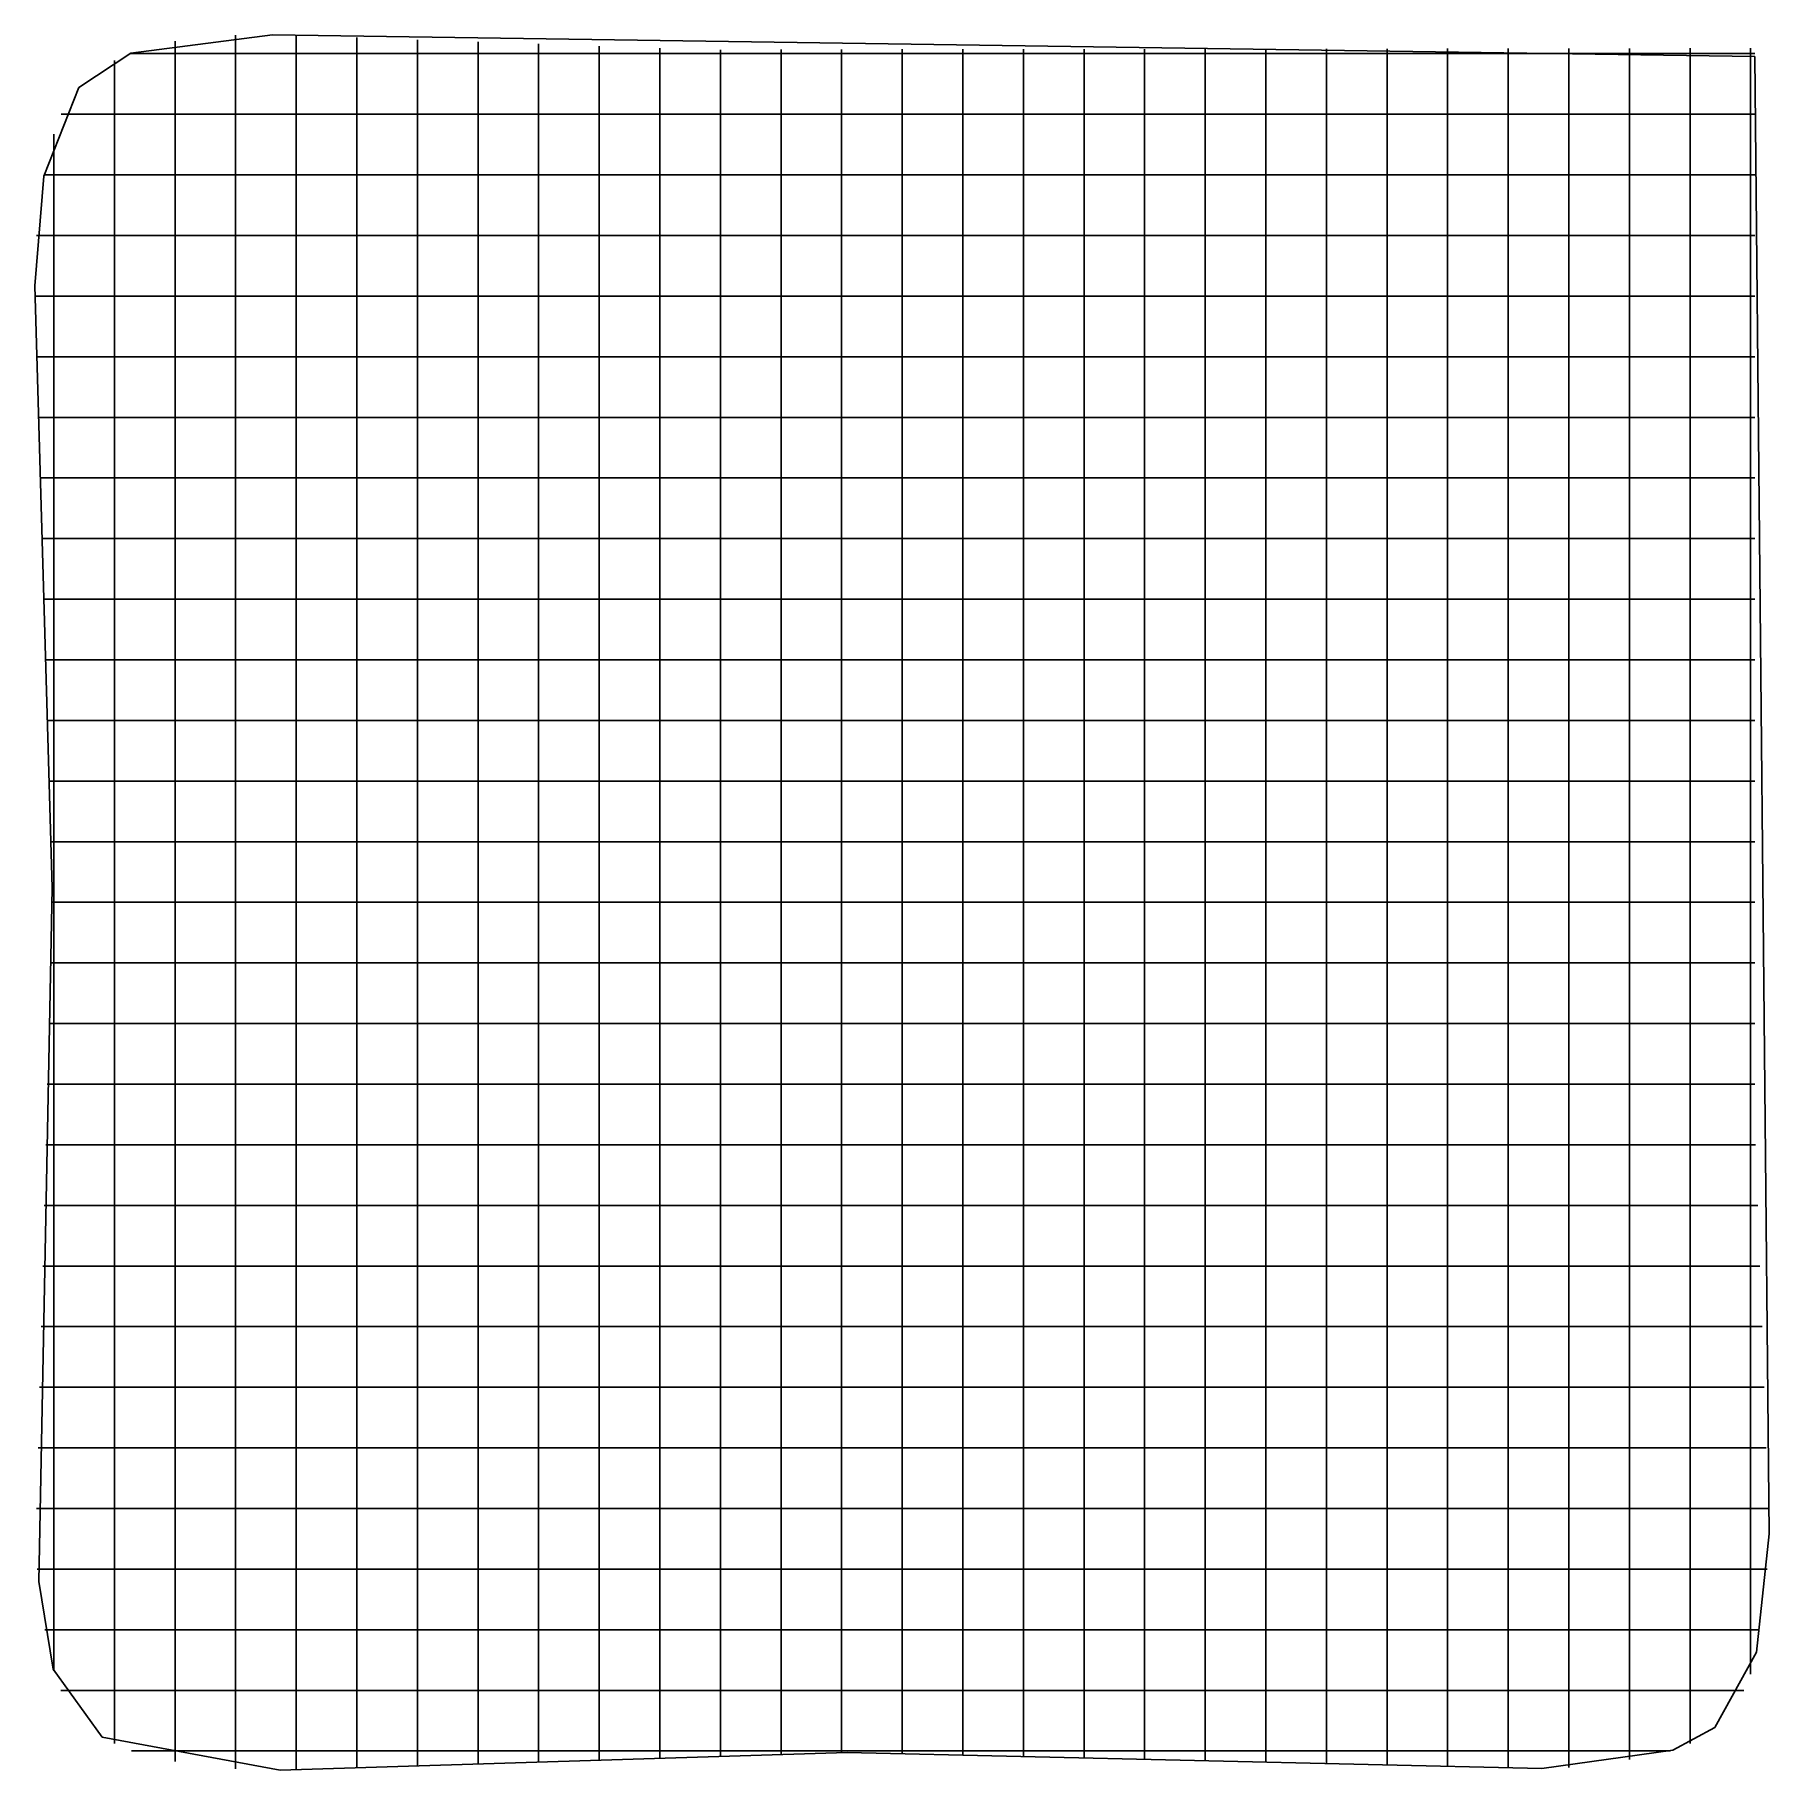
# Model space of a CAD drawing. Extents: x 0.4 to 14.7, y 0.4 to 14.7.
import ezdxf

# ---------------------------------------------------------------- set-up
doc = ezdxf.new("R2010")
doc.units = 0

msp = doc.modelspace()

# ---------------------------------------------------------------- linework, layer by layer
for p, q in [((2.397218, 14.74836), (1.228534, 14.595695)), ((2.397218, 14.74836), (1.228534, 14.595695)), ((14.626193, 14.568848), (2.397218, 14.74836)), ((14.626193, 14.568848), (2.397218, 14.74836)), ((1.592849, 14.492742), (1.592849, 14.695)), ((2.092849, 14.743), (2.092849, 14.743674)), ((2.092849, 14.540742), (2.092849, 14.743)), ((2.592849, 14.539742), (2.592849, 14.742)), ((3.092849, 14.521742), (3.092849, 14.724)), ((3.592849, 14.504742), (3.592849, 14.707)), ((4.092849, 14.689326), (4.092849, 14.69)), ((4.092849, 14.487068), (4.092849, 14.689326)), ((4.592849, 14.469742), (4.592849, 14.672)), ((5.092849, 14.452742), (5.092849, 14.655)), ((5.592849, 14.434742), (5.592849, 14.637)), ((6.092849, 14.422742), (6.092849, 14.625)), ((6.592849, 14.423742), (6.592849, 14.626)), ((7.092849, 14.424742), (7.092849, 14.627)), ((7.592849, 14.425742), (7.592849, 14.628)), ((8.092849, 14.425742), (8.092849, 14.628)), ((8.592849, 14.426742), (8.592849, 14.629)), ((9.092849, 14.427742), (9.092849, 14.63)), ((9.592849, 14.427742), (9.592849, 14.63)), ((10.092849, 14.428742), (10.092849, 14.631)), ((10.592849, 14.429742), (10.592849, 14.632)), ((11.092849, 14.430742), (11.092849, 14.633)), ((11.592849, 14.430742), (11.592849, 14.633)), ((12.092849, 14.431742), (12.092849, 14.634)), ((12.592849, 14.432742), (12.592849, 14.635)), ((13.092849, 14.635326), (13.092849, 14.636)), ((13.092849, 14.433742), (13.092849, 14.635326)), ((13.592849, 14.433742), (13.592849, 14.636)), ((14.092849, 14.434742), (14.092849, 14.637)), ((14.592849, 14.435742), (14.592849, 14.638)), ((1.228534, 14.595695), (0.798757, 14.313698)), ((1.228534, 14.595695), (0.798757, 14.313698)), ((1.092849, 14.536326), (1.092849, 14.537)), ((1.092849, 14.334068), (1.092849, 14.536326)), ((1.221, 14.592238), (1.423258, 14.592238)), ((1.221, 14.592238), (1.423258, 14.592238)), ((1.423258, 14.592238), (1.58779, 14.592238)), ((1.58779, 14.592238), (1.685532, 14.592238)), ((1.592849, 14.072126), (1.592849, 14.492742)), ((1.685532, 14.592238), (2.696823, 14.592238)), ((2.092849, 14.08559), (2.092849, 14.540742)), ((2.592849, 14.081984), (2.592849, 14.539742)), ((2.696823, 14.592238), (3.185532, 14.592238)), ((3.092849, 14.075061), (3.092849, 14.521742)), ((3.185532, 14.592238), (3.38779, 14.592238)), ((3.38779, 14.592238), (3.485532, 14.592238)), ((3.485532, 14.592238), (4.496823, 14.592238)), ((3.592849, 14.068813), (3.592849, 14.504742)), ((4.092849, 14.061565), (4.092849, 14.487068)), ((4.496823, 14.592238), (4.985532, 14.592238)), ((4.592849, 14.055316), (4.592849, 14.469742)), ((4.985532, 14.592238), (5.18779, 14.592238)), ((5.18779, 14.592238), (5.285532, 14.592238)), ((5.285532, 14.592238), (5.857248, 14.592238)), ((5.857248, 14.592238), (6.059506, 14.592238)), ((6.059506, 14.592238), (6.548216, 14.592238)), ((6.548216, 14.592238), (7.559506, 14.592238)), ((7.559506, 14.592238), (7.657248, 14.592238)), ((7.657248, 14.592238), (7.859506, 14.592238)), ((7.859506, 14.592238), (8.348216, 14.592238)), ((8.348216, 14.592238), (9.359506, 14.592238)), ((9.359506, 14.592238), (9.457248, 14.592238)), ((9.457248, 14.592238), (9.659506, 14.592238)), ((9.659506, 14.592238), (10.148216, 14.592238)), ((10.148216, 14.592238), (11.159506, 14.592238)), ((11.159506, 14.592238), (11.257248, 14.592238)), ((11.257248, 14.592238), (11.459506, 14.592238)), ((11.459506, 14.592238), (11.948216, 14.592238)), ((11.948216, 14.592238), (12.959506, 14.592238)), ((12.959506, 14.592238), (13.057248, 14.592238)), ((13.057248, 14.592238), (13.259506, 14.592238)), ((13.259506, 14.592238), (13.748216, 14.592238)), ((13.748216, 14.592238), (14.528258, 14.592238)), ((14.528258, 14.592238), (14.626, 14.592238)), ((14.746684, 2.383585), (14.626193, 14.568848)), ((14.746684, 2.383585), (14.626193, 14.568848)), ((1.092849, 14.0138), (1.092849, 14.334068)), ((5.092849, 14.049068), (5.092849, 14.452742)), ((5.592849, 14.042145), (5.592849, 14.434742)), ((6.092849, 14.039268), (6.092849, 14.422742)), ((6.592849, 14.044829), (6.592849, 14.423742)), ((7.092849, 14.050716), (7.092849, 14.424742)), ((7.592849, 14.050087), (7.592849, 14.425742)), ((8.092849, 14.046177), (8.092849, 14.425742)), ((8.592849, 14.042942), (8.592849, 14.426742)), ((9.092849, 14.039706), (9.092849, 14.427742)), ((9.592849, 14.035797), (9.592849, 14.427742)), ((10.092849, 14.032561), (10.092849, 14.428742)), ((10.592849, 14.029326), (10.592849, 14.429742)), ((11.092849, 14.02609), (11.092849, 14.430742)), ((11.592849, 14.022181), (11.592849, 14.430742)), ((12.092849, 14.018945), (12.092849, 14.431742)), ((12.592849, 14.01571), (12.592849, 14.432742)), ((13.092849, 14.016384), (13.092849, 14.433742)), ((13.592849, 14.038539), (13.592849, 14.433742)), ((14.092849, 14.081894), (14.092849, 14.434742)), ((14.592849, 14.268929), (14.592849, 14.435742)), ((0.798757, 14.313698), (0.509288, 13.58159)), ((0.798757, 14.313698), (0.509288, 13.58159)), ((14.592849, 14.171513), (14.592849, 14.268929)), ((0.654, 14.092238), (0.856258, 14.092238)), ((0.654, 14.092238), (0.856258, 14.092238)), ((0.856258, 14.092238), (1.205523, 14.092238)), ((1.205523, 14.092238), (2.216813, 14.092238)), ((1.592849, 13.060835), (1.592849, 14.072126)), ((2.092849, 13.0743), (2.092849, 14.08559)), ((2.216813, 14.092238), (2.314555, 14.092238)), ((2.314555, 14.092238), (2.516813, 14.092238)), ((2.516813, 14.092238), (3.005523, 14.092238)), ((2.592849, 13.070019), (2.592849, 14.081984)), ((3.005523, 14.092238), (4.016813, 14.092238)), ((3.092849, 13.063771), (3.092849, 14.075061)), ((3.592849, 13.057523), (3.592849, 14.068813)), ((4.016813, 14.092238), (4.114555, 14.092238)), ((4.092849, 13.050274), (4.092849, 14.061565)), ((4.114555, 14.092238), (4.316813, 14.092238)), ((4.316813, 14.092238), (4.805523, 14.092238)), ((4.592849, 13.044026), (4.592849, 14.055316)), ((4.805523, 14.092238), (5.816813, 14.092238)), ((5.092849, 13.037777), (5.092849, 14.049068)), ((5.592849, 13.030855), (5.592849, 14.042145)), ((5.816813, 14.092238), (5.914555, 14.092238)), ((5.914555, 14.092238), (6.116813, 14.092238)), ((6.092849, 13.027977), (6.092849, 14.039268)), ((6.116813, 14.092238), (6.605523, 14.092238)), ((6.592849, 13.033539), (6.592849, 14.044829)), ((6.605523, 14.092238), (7.616813, 14.092238)), ((7.092849, 13.039426), (7.092849, 14.050716)), ((7.592849, 13.038123), (7.592849, 14.050087)), ((7.616813, 14.092238), (7.714555, 14.092238)), ((7.714555, 14.092238), (7.916813, 14.092238)), ((7.916813, 14.092238), (8.405523, 14.092238)), ((8.092849, 13.034887), (8.092849, 14.046177)), ((8.405523, 14.092238), (9.416813, 14.092238)), ((8.592849, 13.031652), (8.592849, 14.042942)), ((9.092849, 13.028416), (9.092849, 14.039706)), ((9.416813, 14.092238), (9.514555, 14.092238)), ((9.514555, 14.092238), (9.716813, 14.092238)), ((9.592849, 13.024506), (9.592849, 14.035797)), ((9.716813, 14.092238), (10.205523, 14.092238)), ((10.092849, 13.021271), (10.092849, 14.032561)), ((10.205523, 14.092238), (11.216813, 14.092238)), ((10.592849, 13.018035), (10.592849, 14.029326)), ((11.216813, 14.092238), (11.314555, 14.092238)), ((11.314555, 14.092238), (11.516813, 14.092238)), ((11.516813, 14.092238), (12.005523, 14.092238)), ((12.005523, 14.092238), (13.016813, 14.092238)), ((13.016813, 14.092238), (13.114555, 14.092238)), ((13.114555, 14.092238), (13.316813, 14.092238)), ((13.316813, 14.092238), (13.805523, 14.092238)), ((13.592849, 13.027248), (13.592849, 14.038539)), ((13.805523, 14.092238), (14.528258, 14.092238)), ((14.092849, 13.070603), (14.092849, 14.081894)), ((14.528258, 14.092238), (14.626, 14.092238)), ((14.592849, 13.160223), (14.592849, 14.171513)), ((0.592849, 13.904572), (0.592849, 13.929)), ((0.592849, 13.702283), (0.592849, 13.904572)), ((1.092849, 13.00251), (1.092849, 14.0138)), ((11.092849, 13.014126), (11.092849, 14.02609)), ((11.592849, 13.01089), (11.592849, 14.022181)), ((12.092849, 13.007655), (12.092849, 14.018945)), ((12.592849, 13.004419), (12.592849, 14.01571)), ((13.092849, 13.004419), (13.092849, 14.016384)), ((0.592849, 13.213597), (0.592849, 13.702283)), ((0.509288, 13.58159), (0.435102, 12.676786)), ((0.509288, 13.58159), (0.435102, 12.676786)), ((0.511, 13.592238), (0.713258, 13.592238)), ((0.511, 13.592238), (0.713258, 13.592238)), ((0.713258, 13.592238), (1.109113, 13.592238)), ((1.109113, 13.592238), (2.120403, 13.592238)), ((2.120403, 13.592238), (2.218145, 13.592238)), ((2.218145, 13.592238), (2.420403, 13.592238)), ((2.420403, 13.592238), (2.909113, 13.592238)), ((2.909113, 13.592238), (3.920403, 13.592238)), ((3.920403, 13.592238), (4.018145, 13.592238)), ((4.018145, 13.592238), (4.220403, 13.592238)), ((4.220403, 13.592238), (4.709113, 13.592238)), ((4.709113, 13.592238), (5.720403, 13.592238)), ((5.720403, 13.592238), (5.818145, 13.592238)), ((5.818145, 13.592238), (6.020403, 13.592238)), ((6.020403, 13.592238), (6.509113, 13.592238)), ((6.509113, 13.592238), (7.520403, 13.592238)), ((7.520403, 13.592238), (7.618145, 13.592238)), ((7.618145, 13.592238), (7.820403, 13.592238)), ((7.820403, 13.592238), (8.309113, 13.592238)), ((8.309113, 13.592238), (9.320403, 13.592238)), ((9.320403, 13.592238), (9.418145, 13.592238)), ((9.418145, 13.592238), (9.620403, 13.592238)), ((9.620403, 13.592238), (10.109113, 13.592238)), ((10.109113, 13.592238), (11.120403, 13.592238)), ((11.120403, 13.592238), (11.218145, 13.592238)), ((11.218145, 13.592238), (11.420403, 13.592238)), ((11.420403, 13.592238), (11.909113, 13.592238)), ((11.909113, 13.592238), (12.920403, 13.592238)), ((12.920403, 13.592238), (13.018145, 13.592238)), ((13.018145, 13.592238), (13.220403, 13.592238)), ((13.220403, 13.592238), (13.709113, 13.592238)), ((13.709113, 13.592238), (14.528258, 13.592238)), ((14.528258, 13.592238), (14.626, 13.592238)), ((0.592849, 12.202306), (0.592849, 13.213597)), ((0.451, 13.092238), (0.653258, 13.092238)), ((0.451, 13.092238), (0.653258, 13.092238)), ((0.653258, 13.092238), (1.068661, 13.092238)), ((1.068661, 13.092238), (2.079952, 13.092238)), ((1.592849, 12.963094), (1.592849, 13.060835)), ((2.079952, 13.092238), (2.177694, 13.092238)), ((2.092849, 12.976884), (2.092849, 13.0743)), ((2.177694, 13.092238), (2.379952, 13.092238)), ((2.379952, 13.092238), (2.868661, 13.092238)), ((2.592849, 12.972277), (2.592849, 13.070019)), ((2.868661, 13.092238), (3.879952, 13.092238)), ((3.092849, 12.966029), (3.092849, 13.063771)), ((3.592849, 12.959781), (3.592849, 13.057523)), ((3.879952, 13.092238), (3.977694, 13.092238)), ((3.977694, 13.092238), (4.179952, 13.092238)), ((4.092849, 12.952858), (4.092849, 13.050274)), ((4.179952, 13.092238), (4.668661, 13.092238)), ((4.592849, 12.946284), (4.592849, 13.044026)), ((4.668661, 13.092238), (5.679952, 13.092238)), ((5.092849, 12.940035), (5.092849, 13.037777)), ((5.592849, 12.933113), (5.592849, 13.030855)), ((5.679952, 13.092238), (5.777694, 13.092238)), ((5.777694, 13.092238), (5.979952, 13.092238)), ((5.979952, 13.092238), (6.468661, 13.092238)), ((6.092849, 12.930235), (6.092849, 13.027977)), ((6.468661, 13.092238), (7.479952, 13.092238)), ((6.592849, 12.936123), (6.592849, 13.033539)), ((7.092849, 12.941684), (7.092849, 13.039426)), ((7.479952, 13.092238), (7.577694, 13.092238)), ((7.577694, 13.092238), (7.779952, 13.092238)), ((7.592849, 12.940381), (7.592849, 13.038123)), ((7.779952, 13.092238), (8.268661, 13.092238)), ((8.092849, 12.937145), (8.092849, 13.034887)), ((8.268661, 13.092238), (9.279952, 13.092238)), ((8.592849, 12.93391), (8.592849, 13.031652)), ((9.092849, 12.930674), (9.092849, 13.028416)), ((9.279952, 13.092238), (9.377694, 13.092238)), ((9.377694, 13.092238), (9.579952, 13.092238)), ((9.579952, 13.092238), (10.068661, 13.092238)), ((10.068661, 13.092238), (11.079952, 13.092238)), ((11.079952, 13.092238), (11.177694, 13.092238)), ((11.177694, 13.092238), (11.379952, 13.092238)), ((11.379952, 13.092238), (11.868661, 13.092238)), ((11.868661, 13.092238), (12.879952, 13.092238)), ((12.879952, 13.092238), (12.977694, 13.092238)), ((12.977694, 13.092238), (13.179952, 13.092238)), ((13.179952, 13.092238), (13.668661, 13.092238)), ((13.592849, 12.929506), (13.592849, 13.027248)), ((13.668661, 13.092238), (14.528258, 13.092238)), ((14.092849, 12.972861), (14.092849, 13.070603)), ((14.528258, 13.092238), (14.626, 13.092238)), ((14.592849, 12.671187), (14.592849, 13.160223)), ((1.092849, 12.904768), (1.092849, 13.00251)), ((1.092849, 12.70251), (1.092849, 12.904768)), ((1.592849, 12.760835), (1.592849, 12.963094)), ((2.092849, 12.774626), (2.092849, 12.976884)), ((2.592849, 12.770694), (2.592849, 12.972277)), ((3.092849, 12.763771), (3.092849, 12.966029)), ((3.592849, 12.757523), (3.592849, 12.959781)), ((4.092849, 12.7506), (4.092849, 12.952858)), ((4.592849, 12.744026), (4.592849, 12.946284)), ((5.092849, 12.737777), (5.092849, 12.940035)), ((5.592849, 12.730855), (5.592849, 12.933113)), ((6.092849, 12.727977), (6.092849, 12.930235)), ((6.592849, 12.733865), (6.592849, 12.936123)), ((7.092849, 12.739426), (7.092849, 12.941684)), ((7.592849, 12.738797), (7.592849, 12.940381)), ((8.092849, 12.734887), (8.092849, 12.937145)), ((8.592849, 12.731652), (8.592849, 12.93391)), ((9.092849, 12.728416), (9.092849, 12.930674)), ((9.592849, 12.926765), (9.592849, 13.024506)), ((9.592849, 12.724506), (9.592849, 12.926765)), ((10.092849, 12.923529), (10.092849, 13.021271)), ((10.092849, 12.721271), (10.092849, 12.923529)), ((10.592849, 12.920294), (10.592849, 13.018035)), ((10.592849, 12.718035), (10.592849, 12.920294)), ((11.092849, 12.916384), (11.092849, 13.014126)), ((11.092849, 12.7148), (11.092849, 12.916384)), ((11.592849, 12.913148), (11.592849, 13.01089)), ((11.592849, 12.71089), (11.592849, 12.913148)), ((12.092849, 12.909913), (12.092849, 13.007655)), ((12.092849, 12.707655), (12.092849, 12.909913)), ((12.592849, 12.906677), (12.592849, 13.004419)), ((12.592849, 12.704419), (12.592849, 12.906677)), ((13.092849, 12.906677), (13.092849, 13.004419)), ((13.092849, 12.705094), (13.092849, 12.906677)), ((13.592849, 12.727248), (13.592849, 12.929506)), ((14.092849, 12.770603), (14.092849, 12.972861)), ((1.592849, 12.272126), (1.592849, 12.760835)), ((2.092849, 12.28559), (2.092849, 12.774626)), ((2.592849, 12.281984), (2.592849, 12.770694)), ((3.092849, 12.275061), (3.092849, 12.763771)), ((3.592849, 12.268813), (3.592849, 12.757523)), ((4.092849, 12.261565), (4.092849, 12.7506)), ((4.592849, 12.255316), (4.592849, 12.744026)), ((14.092849, 12.281894), (14.092849, 12.770603)), ((0.435102, 12.676786), (0.579572, 7.71206)), ((0.435102, 12.676786), (0.579572, 7.71206)), ((1.092849, 12.2138), (1.092849, 12.70251)), ((5.092849, 12.249068), (5.092849, 12.737777)), ((5.592849, 12.242145), (5.592849, 12.730855)), ((6.092849, 12.239268), (6.092849, 12.727977)), ((6.592849, 12.244829), (6.592849, 12.733865)), ((7.092849, 12.250716), (7.092849, 12.739426)), ((7.592849, 12.250087), (7.592849, 12.738797)), ((8.092849, 12.246177), (8.092849, 12.734887)), ((8.592849, 12.242942), (8.592849, 12.731652)), ((9.092849, 12.239706), (9.092849, 12.728416)), ((9.592849, 12.235797), (9.592849, 12.724506)), ((10.092849, 12.232561), (10.092849, 12.721271)), ((10.592849, 12.229326), (10.592849, 12.718035)), ((11.092849, 12.22609), (11.092849, 12.7148)), ((11.592849, 12.222181), (11.592849, 12.71089)), ((12.092849, 12.218945), (12.092849, 12.707655)), ((12.592849, 12.21571), (12.592849, 12.704419)), ((13.092849, 12.216384), (13.092849, 12.705094)), ((13.592849, 12.238539), (13.592849, 12.727248)), ((14.592849, 12.468929), (14.592849, 12.671187)), ((0.438, 12.592238), (0.640258, 12.592238)), ((0.438, 12.592238), (0.640258, 12.592238)), ((0.640258, 12.592238), (1.059897, 12.592238)), ((1.059897, 12.592238), (2.071187, 12.592238)), ((2.071187, 12.592238), (2.168929, 12.592238)), ((2.168929, 12.592238), (2.371187, 12.592238)), ((2.371187, 12.592238), (2.859897, 12.592238)), ((2.859897, 12.592238), (3.871187, 12.592238)), ((3.871187, 12.592238), (3.968929, 12.592238)), ((3.968929, 12.592238), (4.171187, 12.592238)), ((4.171187, 12.592238), (4.659897, 12.592238)), ((4.659897, 12.592238), (5.671187, 12.592238)), ((5.671187, 12.592238), (5.768929, 12.592238)), ((5.768929, 12.592238), (5.971187, 12.592238)), ((5.971187, 12.592238), (6.459897, 12.592238)), ((6.459897, 12.592238), (7.471187, 12.592238)), ((7.471187, 12.592238), (7.568929, 12.592238)), ((7.568929, 12.592238), (7.771187, 12.592238)), ((7.771187, 12.592238), (8.259897, 12.592238)), ((8.259897, 12.592238), (9.271187, 12.592238)), ((9.271187, 12.592238), (9.368929, 12.592238)), ((9.368929, 12.592238), (9.571187, 12.592238)), ((9.571187, 12.592238), (10.059897, 12.592238)), ((10.059897, 12.592238), (11.071187, 12.592238)), ((11.071187, 12.592238), (11.168929, 12.592238)), ((11.168929, 12.592238), (11.371187, 12.592238)), ((11.371187, 12.592238), (11.859897, 12.592238)), ((11.859897, 12.592238), (12.871187, 12.592238)), ((12.871187, 12.592238), (12.968929, 12.592238)), ((12.968929, 12.592238), (13.171187, 12.592238)), ((13.171187, 12.592238), (13.659897, 12.592238)), ((13.659897, 12.592238), (14.528258, 12.592238)), ((14.528258, 12.592238), (14.626, 12.592238)), ((14.592849, 12.371513), (14.592849, 12.468929)), ((14.592849, 11.360223), (14.592849, 12.371513)), ((0.592849, 12.104565), (0.592849, 12.202306)), ((1.092849, 11.20251), (1.092849, 12.2138)), ((1.592849, 11.260835), (1.592849, 12.272126)), ((2.092849, 11.2743), (2.092849, 12.28559)), ((2.592849, 11.270019), (2.592849, 12.281984)), ((3.092849, 11.263771), (3.092849, 12.275061)), ((3.592849, 11.257523), (3.592849, 12.268813)), ((4.092849, 11.250274), (4.092849, 12.261565)), ((4.592849, 11.244026), (4.592849, 12.255316)), ((5.092849, 11.237777), (5.092849, 12.249068)), ((5.592849, 11.230855), (5.592849, 12.242145)), ((6.092849, 11.227977), (6.092849, 12.239268)), ((6.592849, 11.233539), (6.592849, 12.244829)), ((7.092849, 11.239426), (7.092849, 12.250716)), ((7.592849, 11.238123), (7.592849, 12.250087)), ((8.092849, 11.234887), (8.092849, 12.246177)), ((8.592849, 11.231652), (8.592849, 12.242942)), ((9.092849, 11.228416), (9.092849, 12.239706)), ((9.592849, 11.224506), (9.592849, 12.235797)), ((10.092849, 11.221271), (10.092849, 12.232561)), ((10.592849, 11.218035), (10.592849, 12.229326)), ((11.092849, 11.214126), (11.092849, 12.22609)), ((11.592849, 11.21089), (11.592849, 12.222181)), ((12.092849, 11.207655), (12.092849, 12.218945)), ((12.592849, 11.204419), (12.592849, 12.21571)), ((13.092849, 11.204419), (13.092849, 12.216384)), ((13.592849, 11.227248), (13.592849, 12.238539)), ((14.092849, 11.270603), (14.092849, 12.281894)), ((0.453, 12.092238), (0.655258, 12.092238)), ((0.453, 12.092238), (0.655258, 12.092238)), ((0.592849, 11.902306), (0.592849, 12.104565)), ((0.655258, 12.092238), (1.07001, 12.092238)), ((1.07001, 12.092238), (2.0813, 12.092238)), ((2.0813, 12.092238), (2.179042, 12.092238)), ((2.179042, 12.092238), (2.3813, 12.092238)), ((2.3813, 12.092238), (2.87001, 12.092238)), ((2.87001, 12.092238), (3.8813, 12.092238)), ((3.8813, 12.092238), (3.979042, 12.092238)), ((3.979042, 12.092238), (4.1813, 12.092238)), ((4.1813, 12.092238), (4.67001, 12.092238)), ((4.67001, 12.092238), (5.6813, 12.092238)), ((5.6813, 12.092238), (5.779042, 12.092238)), ((5.779042, 12.092238), (5.9813, 12.092238)), ((5.9813, 12.092238), (6.47001, 12.092238)), ((6.47001, 12.092238), (7.4813, 12.092238)), ((7.4813, 12.092238), (7.579042, 12.092238)), ((7.579042, 12.092238), (7.7813, 12.092238)), ((7.7813, 12.092238), (8.27001, 12.092238)), ((8.27001, 12.092238), (9.2813, 12.092238)), ((9.2813, 12.092238), (9.379042, 12.092238)), ((9.379042, 12.092238), (9.5813, 12.092238)), ((9.5813, 12.092238), (10.07001, 12.092238)), ((10.07001, 12.092238), (11.0813, 12.092238)), ((11.0813, 12.092238), (11.179042, 12.092238)), ((11.179042, 12.092238), (11.3813, 12.092238)), ((11.3813, 12.092238), (11.87001, 12.092238)), ((11.87001, 12.092238), (12.8813, 12.092238)), ((12.8813, 12.092238), (12.979042, 12.092238)), ((12.979042, 12.092238), (13.1813, 12.092238)), ((13.1813, 12.092238), (13.67001, 12.092238)), ((13.67001, 12.092238), (14.528258, 12.092238)), ((14.528258, 12.092238), (14.626, 12.092238)), ((0.592849, 11.413597), (0.592849, 11.902306)), ((0.468, 11.592238), (0.670258, 11.592238)), ((0.468, 11.592238), (0.670258, 11.592238)), ((0.670258, 11.592238), (1.080123, 11.592238)), ((1.080123, 11.592238), (2.091413, 11.592238)), ((2.091413, 11.592238), (2.189155, 11.592238)), ((2.189155, 11.592238), (2.391413, 11.592238)), ((2.391413, 11.592238), (2.880123, 11.592238)), ((2.880123, 11.592238), (3.891413, 11.592238)), ((3.891413, 11.592238), (3.989155, 11.592238)), ((3.989155, 11.592238), (4.191413, 11.592238)), ((4.191413, 11.592238), (4.680123, 11.592238)), ((4.680123, 11.592238), (5.691413, 11.592238)), ((5.691413, 11.592238), (5.789155, 11.592238)), ((5.789155, 11.592238), (5.991413, 11.592238)), ((5.991413, 11.592238), (6.480123, 11.592238)), ((6.480123, 11.592238), (7.491413, 11.592238)), ((7.491413, 11.592238), (7.589155, 11.592238)), ((7.589155, 11.592238), (7.791413, 11.592238)), ((7.791413, 11.592238), (8.280123, 11.592238)), ((8.280123, 11.592238), (9.291413, 11.592238)), ((9.291413, 11.592238), (9.389155, 11.592238)), ((9.389155, 11.592238), (9.591413, 11.592238)), ((9.591413, 11.592238), (10.080123, 11.592238)), ((10.080123, 11.592238), (11.091413, 11.592238)), ((11.091413, 11.592238), (11.189155, 11.592238)), ((11.189155, 11.592238), (11.391413, 11.592238)), ((11.391413, 11.592238), (11.880123, 11.592238)), ((11.880123, 11.592238), (12.891413, 11.592238)), ((12.891413, 11.592238), (12.989155, 11.592238)), ((12.989155, 11.592238), (13.191413, 11.592238)), ((13.191413, 11.592238), (13.680123, 11.592238)), ((13.680123, 11.592238), (14.528258, 11.592238)), ((14.528258, 11.592238), (14.626, 11.592238)), ((0.592849, 10.402306), (0.592849, 11.413597)), ((14.592849, 10.871187), (14.592849, 11.360223)), ((1.092849, 11.104768), (1.092849, 11.20251)), ((1.592849, 11.163094), (1.592849, 11.260835)), ((2.092849, 11.176884), (2.092849, 11.2743)), ((2.092849, 10.974626), (2.092849, 11.176884)), ((2.592849, 11.172277), (2.592849, 11.270019)), ((2.592849, 10.970694), (2.592849, 11.172277)), ((3.092849, 11.166029), (3.092849, 11.263771)), ((3.592849, 11.159781), (3.592849, 11.257523)), ((4.092849, 11.152858), (4.092849, 11.250274)), ((4.592849, 11.146284), (4.592849, 11.244026)), ((5.092849, 11.140035), (5.092849, 11.237777)), ((5.592849, 11.133113), (5.592849, 11.230855)), ((6.092849, 11.130235), (6.092849, 11.227977)), ((6.592849, 11.136123), (6.592849, 11.233539)), ((7.092849, 11.141684), (7.092849, 11.239426)), ((7.592849, 11.140381), (7.592849, 11.238123)), ((8.092849, 11.137145), (8.092849, 11.234887)), ((8.592849, 11.13391), (8.592849, 11.231652)), ((9.092849, 11.130674), (9.092849, 11.228416)), ((9.592849, 11.126765), (9.592849, 11.224506)), ((10.092849, 11.123529), (10.092849, 11.221271)), ((10.592849, 11.120294), (10.592849, 11.218035)), ((11.092849, 11.116384), (11.092849, 11.214126)), ((11.592849, 11.113148), (11.592849, 11.21089)), ((12.092849, 11.109913), (12.092849, 11.207655)), ((12.592849, 11.106677), (12.592849, 11.204419)), ((13.092849, 11.106677), (13.092849, 11.204419)), ((13.592849, 11.129506), (13.592849, 11.227248)), ((14.092849, 11.172861), (14.092849, 11.270603)), ((14.092849, 10.970603), (14.092849, 11.172861)), ((0.484, 11.092238), (0.686258, 11.092238)), ((0.484, 11.092238), (0.686258, 11.092238)), ((0.686258, 11.092238), (1.09091, 11.092238)), ((1.09091, 11.092238), (2.1022, 11.092238)), ((1.092849, 10.90251), (1.092849, 11.104768)), ((1.592849, 10.960835), (1.592849, 11.163094)), ((2.1022, 11.092238), (2.199942, 11.092238)), ((2.199942, 11.092238), (2.4022, 11.092238)), ((2.4022, 11.092238), (2.89091, 11.092238)), ((2.89091, 11.092238), (3.9022, 11.092238)), ((3.092849, 10.963771), (3.092849, 11.166029)), ((3.592849, 10.957523), (3.592849, 11.159781)), ((3.9022, 11.092238), (3.999942, 11.092238)), ((3.999942, 11.092238), (4.2022, 11.092238)), ((4.092849, 10.9506), (4.092849, 11.152858)), ((4.2022, 11.092238), (4.69091, 11.092238)), ((4.592849, 10.944026), (4.592849, 11.146284)), ((4.69091, 11.092238), (5.7022, 11.092238)), ((5.092849, 10.937777), (5.092849, 11.140035)), ((5.592849, 10.930855), (5.592849, 11.133113)), ((5.7022, 11.092238), (5.799942, 11.092238)), ((5.799942, 11.092238), (6.0022, 11.092238)), ((6.0022, 11.092238), (6.49091, 11.092238)), ((6.092849, 10.927977), (6.092849, 11.130235)), ((6.49091, 11.092238), (7.5022, 11.092238)), ((6.592849, 10.933865), (6.592849, 11.136123)), ((7.092849, 10.939426), (7.092849, 11.141684)), ((7.5022, 11.092238), (7.599942, 11.092238)), ((7.592849, 10.938797), (7.592849, 11.140381)), ((7.599942, 11.092238), (7.8022, 11.092238)), ((7.8022, 11.092238), (8.29091, 11.092238)), ((8.092849, 10.934887), (8.092849, 11.137145)), ((8.29091, 11.092238), (9.3022, 11.092238)), ((8.592849, 10.931652), (8.592849, 11.13391)), ((9.092849, 10.928416), (9.092849, 11.130674)), ((9.3022, 11.092238), (9.399942, 11.092238)), ((9.399942, 11.092238), (9.6022, 11.092238)), ((9.592849, 10.924506), (9.592849, 11.126765)), ((9.6022, 11.092238), (10.09091, 11.092238)), ((10.09091, 11.092238), (11.1022, 11.092238)), ((10.092849, 10.921271), (10.092849, 11.123529)), ((10.592849, 10.918035), (10.592849, 11.120294)), ((11.092849, 10.9148), (11.092849, 11.116384)), ((11.1022, 11.092238), (11.199942, 11.092238)), ((11.199942, 11.092238), (11.4022, 11.092238)), ((11.4022, 11.092238), (11.89091, 11.092238)), ((11.592849, 10.91089), (11.592849, 11.113148)), ((11.89091, 11.092238), (12.9022, 11.092238)), ((12.092849, 10.907655), (12.092849, 11.109913)), ((12.592849, 10.904419), (12.592849, 11.106677)), ((12.9022, 11.092238), (12.999942, 11.092238)), ((12.999942, 11.092238), (13.2022, 11.092238)), ((13.092849, 10.905094), (13.092849, 11.106677)), ((13.2022, 11.092238), (13.69091, 11.092238)), ((13.592849, 10.927248), (13.592849, 11.129506)), ((13.69091, 11.092238), (14.528258, 11.092238)), ((14.528258, 11.092238), (14.626, 11.092238)), ((1.092849, 10.4138), (1.092849, 10.90251)), ((1.592849, 10.472126), (1.592849, 10.960835)), ((2.092849, 10.48559), (2.092849, 10.974626)), ((2.592849, 10.481984), (2.592849, 10.970694)), ((3.092849, 10.475061), (3.092849, 10.963771)), ((3.592849, 10.468813), (3.592849, 10.957523)), ((4.092849, 10.461565), (4.092849, 10.9506)), ((4.592849, 10.455316), (4.592849, 10.944026)), ((5.092849, 10.449068), (5.092849, 10.937777)), ((5.592849, 10.442145), (5.592849, 10.930855)), ((6.092849, 10.439268), (6.092849, 10.927977)), ((6.592849, 10.444829), (6.592849, 10.933865)), ((7.092849, 10.450716), (7.092849, 10.939426)), ((7.592849, 10.450087), (7.592849, 10.938797)), ((8.092849, 10.446177), (8.092849, 10.934887)), ((8.592849, 10.442942), (8.592849, 10.931652)), ((9.092849, 10.439706), (9.092849, 10.928416)), ((9.592849, 10.435797), (9.592849, 10.924506)), ((10.092849, 10.432561), (10.092849, 10.921271)), ((10.592849, 10.429326), (10.592849, 10.918035)), ((11.092849, 10.42609), (11.092849, 10.9148)), ((11.592849, 10.422181), (11.592849, 10.91089)), ((12.092849, 10.418945), (12.092849, 10.907655)), ((12.592849, 10.41571), (12.592849, 10.904419)), ((13.092849, 10.416384), (13.092849, 10.905094)), ((13.592849, 10.438539), (13.592849, 10.927248)), ((14.092849, 10.481894), (14.092849, 10.970603)), ((14.592849, 10.668929), (14.592849, 10.871187)), ((14.592849, 10.571513), (14.592849, 10.668929)), ((0.499, 10.592238), (0.701258, 10.592238)), ((0.499, 10.592238), (0.701258, 10.592238)), ((0.701258, 10.592238), (1.101023, 10.592238)), ((1.101023, 10.592238), (2.112313, 10.592238)), ((1.592849, 9.460835), (1.592849, 10.472126)), ((2.092849, 9.4743), (2.092849, 10.48559)), ((2.112313, 10.592238), (2.210055, 10.592238)), ((2.210055, 10.592238), (2.412313, 10.592238)), ((2.412313, 10.592238), (2.901023, 10.592238)), ((2.592849, 9.470019), (2.592849, 10.481984)), ((2.901023, 10.592238), (3.912313, 10.592238)), ((3.092849, 9.463771), (3.092849, 10.475061)), ((3.592849, 9.457523), (3.592849, 10.468813)), ((3.912313, 10.592238), (4.010055, 10.592238)), ((4.010055, 10.592238), (4.212313, 10.592238)), ((4.092849, 9.450274), (4.092849, 10.461565)), ((4.212313, 10.592238), (4.701023, 10.592238)), ((4.592849, 9.444026), (4.592849, 10.455316)), ((4.701023, 10.592238), (5.712313, 10.592238)), ((5.712313, 10.592238), (5.810055, 10.592238)), ((5.810055, 10.592238), (6.012313, 10.592238)), ((6.012313, 10.592238), (6.501023, 10.592238)), ((6.501023, 10.592238), (7.512313, 10.592238)), ((7.092849, 9.439426), (7.092849, 10.450716)), ((7.512313, 10.592238), (7.610055, 10.592238)), ((7.610055, 10.592238), (7.812313, 10.592238)), ((7.812313, 10.592238), (8.301023, 10.592238)), ((8.301023, 10.592238), (9.312313, 10.592238)), ((9.312313, 10.592238), (9.410055, 10.592238)), ((9.410055, 10.592238), (9.612313, 10.592238)), ((9.612313, 10.592238), (10.101023, 10.592238)), ((10.101023, 10.592238), (11.112313, 10.592238)), ((11.112313, 10.592238), (11.210055, 10.592238)), ((11.210055, 10.592238), (11.412313, 10.592238)), ((11.412313, 10.592238), (11.901023, 10.592238)), ((11.901023, 10.592238), (12.912313, 10.592238)), ((12.912313, 10.592238), (13.010055, 10.592238)), ((13.010055, 10.592238), (13.212313, 10.592238)), ((13.212313, 10.592238), (13.701023, 10.592238)), ((13.701023, 10.592238), (14.528258, 10.592238)), ((14.092849, 9.470603), (14.092849, 10.481894)), ((14.528258, 10.592238), (14.626, 10.592238)), ((14.592849, 9.560223), (14.592849, 10.571513)), ((0.592849, 10.304565), (0.592849, 10.402306)), ((1.092849, 9.40251), (1.092849, 10.4138)), ((5.092849, 9.437777), (5.092849, 10.449068)), ((5.592849, 9.430855), (5.592849, 10.442145)), ((6.092849, 9.427977), (6.092849, 10.439268)), ((6.592849, 9.433539), (6.592849, 10.444829)), ((7.592849, 9.438123), (7.592849, 10.450087)), ((8.092849, 9.434887), (8.092849, 10.446177)), ((8.592849, 9.431652), (8.592849, 10.442942)), ((9.092849, 9.428416), (9.092849, 10.439706)), ((9.592849, 9.424506), (9.592849, 10.435797)), ((10.092849, 9.421271), (10.092849, 10.432561)), ((10.592849, 9.418035), (10.592849, 10.429326)), ((11.092849, 9.414126), (11.092849, 10.42609)), ((11.592849, 9.41089), (11.592849, 10.422181)), ((12.092849, 9.407655), (12.092849, 10.418945)), ((12.592849, 9.404419), (12.592849, 10.41571)), ((13.092849, 9.404419), (13.092849, 10.416384)), ((13.592849, 9.427248), (13.592849, 10.438539)), ((0.592849, 10.102306), (0.592849, 10.304565)), ((0.514, 10.092238), (0.716258, 10.092238)), ((0.514, 10.092238), (0.716258, 10.092238)), ((0.592849, 9.613597), (0.592849, 10.102306)), ((0.716258, 10.092238), (1.111135, 10.092238)), ((1.111135, 10.092238), (2.122426, 10.092238)), ((2.122426, 10.092238), (2.220168, 10.092238)), ((2.220168, 10.092238), (2.422426, 10.092238)), ((2.422426, 10.092238), (2.911135, 10.092238)), ((2.911135, 10.092238), (3.922426, 10.092238)), ((3.922426, 10.092238), (4.020168, 10.092238)), ((4.020168, 10.092238), (4.222426, 10.092238)), ((4.222426, 10.092238), (4.711135, 10.092238)), ((4.711135, 10.092238), (5.722426, 10.092238)), ((5.722426, 10.092238), (5.820168, 10.092238)), ((5.820168, 10.092238), (6.022426, 10.092238)), ((6.022426, 10.092238), (6.511135, 10.092238)), ((6.511135, 10.092238), (7.522426, 10.092238)), ((7.522426, 10.092238), (7.620168, 10.092238)), ((7.620168, 10.092238), (7.822426, 10.092238)), ((7.822426, 10.092238), (8.311135, 10.092238)), ((8.311135, 10.092238), (9.322426, 10.092238)), ((9.322426, 10.092238), (9.420168, 10.092238)), ((9.420168, 10.092238), (9.622426, 10.092238)), ((9.622426, 10.092238), (10.111135, 10.092238)), ((10.111135, 10.092238), (11.122426, 10.092238)), ((11.122426, 10.092238), (11.220168, 10.092238)), ((11.220168, 10.092238), (11.422426, 10.092238)), ((11.422426, 10.092238), (11.911135, 10.092238)), ((11.911135, 10.092238), (12.922426, 10.092238)), ((12.922426, 10.092238), (13.020168, 10.092238)), ((13.020168, 10.092238), (13.222426, 10.092238)), ((13.222426, 10.092238), (13.711135, 10.092238)), ((13.711135, 10.092238), (14.528258, 10.092238)), ((14.528258, 10.092238), (14.626, 10.092238)), ((0.529, 9.592238), (0.731258, 9.592238)), ((0.529, 9.592238), (0.731258, 9.592238)), ((0.592849, 8.602306), (0.592849, 9.613597)), ((0.731258, 9.592238), (1.121248, 9.592238)), ((1.121248, 9.592238), (2.133213, 9.592238)), ((2.133213, 9.592238), (2.230955, 9.592238)), ((2.230955, 9.592238), (2.432539, 9.592238)), ((2.432539, 9.592238), (2.921248, 9.592238)), ((2.921248, 9.592238), (3.933213, 9.592238)), ((3.933213, 9.592238), (4.030955, 9.592238)), ((4.030955, 9.592238), (4.232539, 9.592238)), ((4.232539, 9.592238), (4.721248, 9.592238)), ((4.721248, 9.592238), (5.733213, 9.592238)), ((5.733213, 9.592238), (5.830955, 9.592238)), ((5.830955, 9.592238), (6.032539, 9.592238)), ((6.032539, 9.592238), (6.521248, 9.592238)), ((6.521248, 9.592238), (7.533213, 9.592238)), ((7.533213, 9.592238), (7.630955, 9.592238)), ((7.630955, 9.592238), (7.832539, 9.592238)), ((7.832539, 9.592238), (8.321248, 9.592238)), ((8.321248, 9.592238), (9.333213, 9.592238)), ((9.333213, 9.592238), (9.430955, 9.592238)), ((9.430955, 9.592238), (9.632539, 9.592238)), ((9.632539, 9.592238), (10.121248, 9.592238)), ((10.121248, 9.592238), (11.133213, 9.592238)), ((11.133213, 9.592238), (11.230955, 9.592238)), ((11.230955, 9.592238), (11.432539, 9.592238)), ((11.432539, 9.592238), (11.921248, 9.592238)), ((11.921248, 9.592238), (12.933213, 9.592238)), ((12.933213, 9.592238), (13.030955, 9.592238)), ((13.030955, 9.592238), (13.232539, 9.592238)), ((13.232539, 9.592238), (13.721248, 9.592238)), ((13.721248, 9.592238), (14.528258, 9.592238)), ((14.528258, 9.592238), (14.626, 9.592238)), ((1.592849, 9.363094), (1.592849, 9.460835)), ((2.092849, 9.376884), (2.092849, 9.4743)), ((2.592849, 9.372277), (2.592849, 9.470019)), ((3.092849, 9.366029), (3.092849, 9.463771)), ((3.592849, 9.359781), (3.592849, 9.457523)), ((4.092849, 9.352858), (4.092849, 9.450274)), ((14.092849, 9.372861), (14.092849, 9.470603)), ((14.592849, 9.071187), (14.592849, 9.560223)), ((1.092849, 9.304768), (1.092849, 9.40251)), ((1.592849, 9.160835), (1.592849, 9.363094)), ((2.092849, 9.174626), (2.092849, 9.376884)), ((2.592849, 9.170694), (2.592849, 9.372277)), ((3.092849, 9.163771), (3.092849, 9.366029)), ((3.592849, 9.157523), (3.592849, 9.359781)), ((4.092849, 9.1506), (4.092849, 9.352858)), ((4.592849, 9.346284), (4.592849, 9.444026)), ((4.592849, 9.144026), (4.592849, 9.346284)), ((5.092849, 9.340035), (5.092849, 9.437777)), ((5.092849, 9.137777), (5.092849, 9.340035)), ((5.592849, 9.333113), (5.592849, 9.430855)), ((5.592849, 9.130855), (5.592849, 9.333113)), ((6.092849, 9.330235), (6.092849, 9.427977)), ((6.092849, 9.127977), (6.092849, 9.330235)), ((6.592849, 9.336123), (6.592849, 9.433539)), ((6.592849, 9.133865), (6.592849, 9.336123)), ((7.092849, 9.341684), (7.092849, 9.439426)), ((7.092849, 9.139426), (7.092849, 9.341684)), ((7.592849, 9.340381), (7.592849, 9.438123)), ((7.592849, 9.138797), (7.592849, 9.340381)), ((8.092849, 9.337145), (8.092849, 9.434887)), ((8.092849, 9.134887), (8.092849, 9.337145)), ((8.592849, 9.33391), (8.592849, 9.431652)), ((8.592849, 9.131652), (8.592849, 9.33391)), ((9.092849, 9.330674), (9.092849, 9.428416)), ((9.092849, 9.128416), (9.092849, 9.330674)), ((9.592849, 9.326765), (9.592849, 9.424506)), ((9.592849, 9.124506), (9.592849, 9.326765)), ((10.092849, 9.323529), (10.092849, 9.421271)), ((10.092849, 9.121271), (10.092849, 9.323529)), ((10.592849, 9.320294), (10.592849, 9.418035)), ((10.592849, 9.118035), (10.592849, 9.320294)), ((11.092849, 9.316384), (11.092849, 9.414126)), ((11.092849, 9.1148), (11.092849, 9.316384)), ((11.592849, 9.313148), (11.592849, 9.41089)), ((11.592849, 9.11089), (11.592849, 9.313148)), ((12.092849, 9.309913), (12.092849, 9.407655)), ((12.092849, 9.107655), (12.092849, 9.309913)), ((12.592849, 9.306677), (12.592849, 9.404419)), ((12.592849, 9.104419), (12.592849, 9.306677)), ((13.092849, 9.306677), (13.092849, 9.404419)), ((13.092849, 9.105094), (13.092849, 9.306677)), ((13.592849, 9.329506), (13.592849, 9.427248)), ((13.592849, 9.127248), (13.592849, 9.329506)), ((14.092849, 9.170603), (14.092849, 9.372861)), ((1.092849, 9.10251), (1.092849, 9.304768)), ((2.092849, 8.68559), (2.092849, 9.174626)), ((2.592849, 8.681984), (2.592849, 9.170694)), ((3.092849, 8.675061), (3.092849, 9.163771)), ((14.092849, 8.681894), (14.092849, 9.170603)), ((0.545, 9.092238), (0.747258, 9.092238)), ((0.545, 9.092238), (0.747258, 9.092238)), ((0.747258, 9.092238), (1.132035, 9.092238)), ((1.092849, 8.6138), (1.092849, 9.10251)), ((1.132035, 9.092238), (2.143326, 9.092238)), ((1.592849, 8.672126), (1.592849, 9.160835)), ((2.143326, 9.092238), (2.241068, 9.092238)), ((2.241068, 9.092238), (2.443326, 9.092238)), ((2.443326, 9.092238), (2.932035, 9.092238)), ((2.932035, 9.092238), (3.943326, 9.092238)), ((3.592849, 8.668813), (3.592849, 9.157523)), ((3.943326, 9.092238), (4.041068, 9.092238)), ((4.041068, 9.092238), (4.243326, 9.092238)), ((4.092849, 8.661565), (4.092849, 9.1506)), ((4.243326, 9.092238), (4.732035, 9.092238)), ((4.592849, 8.655316), (4.592849, 9.144026)), ((4.732035, 9.092238), (5.743326, 9.092238)), ((5.092849, 8.649068), (5.092849, 9.137777)), ((5.592849, 8.642145), (5.592849, 9.130855)), ((5.743326, 9.092238), (5.841068, 9.092238)), ((5.841068, 9.092238), (6.043326, 9.092238)), ((6.043326, 9.092238), (6.532035, 9.092238)), ((6.092849, 8.639268), (6.092849, 9.127977)), ((6.532035, 9.092238), (7.543326, 9.092238)), ((6.592849, 8.644829), (6.592849, 9.133865)), ((7.092849, 8.650716), (7.092849, 9.139426)), ((7.543326, 9.092238), (7.641068, 9.092238)), ((7.592849, 8.650087), (7.592849, 9.138797)), ((7.641068, 9.092238), (7.843326, 9.092238)), ((7.843326, 9.092238), (8.332035, 9.092238)), ((8.092849, 8.646177), (8.092849, 9.134887)), ((8.332035, 9.092238), (9.343326, 9.092238)), ((8.592849, 8.642942), (8.592849, 9.131652)), ((9.092849, 8.639706), (9.092849, 9.128416)), ((9.343326, 9.092238), (9.441068, 9.092238)), ((9.441068, 9.092238), (9.643326, 9.092238)), ((9.592849, 8.635797), (9.592849, 9.124506)), ((9.643326, 9.092238), (10.132035, 9.092238)), ((10.092849, 8.632561), (10.092849, 9.121271)), ((10.132035, 9.092238), (11.143326, 9.092238)), ((10.592849, 8.629326), (10.592849, 9.118035)), ((11.092849, 8.62609), (11.092849, 9.1148)), ((11.143326, 9.092238), (11.241068, 9.092238)), ((11.241068, 9.092238), (11.443326, 9.092238)), ((11.443326, 9.092238), (11.932035, 9.092238)), ((11.592849, 8.622181), (11.592849, 9.11089)), ((11.932035, 9.092238), (12.943326, 9.092238)), ((12.092849, 8.618945), (12.092849, 9.107655)), ((12.592849, 8.61571), (12.592849, 9.104419)), ((12.943326, 9.092238), (13.041068, 9.092238)), ((13.041068, 9.092238), (13.243326, 9.092238)), ((13.092849, 8.616384), (13.092849, 9.105094)), ((13.243326, 9.092238), (13.732035, 9.092238)), ((13.592849, 8.638539), (13.592849, 9.127248)), ((13.732035, 9.092238), (14.528258, 9.092238)), ((14.528258, 9.092238), (14.626, 9.092238)), ((14.592849, 8.868929), (14.592849, 9.071187)), ((14.592849, 8.771513), (14.592849, 8.868929)), ((14.592849, 7.760223), (14.592849, 8.771513)), ((0.56, 8.592238), (0.762258, 8.592238)), ((0.56, 8.592238), (0.762258, 8.592238)), ((0.592849, 8.504565), (0.592849, 8.602306)), ((0.762258, 8.592238), (1.142148, 8.592238)), ((1.092849, 7.60251), (1.092849, 8.6138)), ((1.142148, 8.592238), (2.153439, 8.592238)), ((1.592849, 7.660835), (1.592849, 8.672126)), ((2.092849, 7.6743), (2.092849, 8.68559)), ((2.153439, 8.592238), (2.251181, 8.592238)), ((2.251181, 8.592238), (2.453439, 8.592238)), ((2.453439, 8.592238), (2.942148, 8.592238)), ((2.592849, 7.670019), (2.592849, 8.681984)), ((2.942148, 8.592238), (3.953439, 8.592238)), ((3.092849, 7.663771), (3.092849, 8.675061)), ((3.592849, 7.657523), (3.592849, 8.668813)), ((3.953439, 8.592238), (4.051181, 8.592238)), ((4.051181, 8.592238), (4.253439, 8.592238)), ((4.092849, 7.650274), (4.092849, 8.661565)), ((4.253439, 8.592238), (4.742148, 8.592238)), ((4.592849, 7.644026), (4.592849, 8.655316)), ((4.742148, 8.592238), (5.753439, 8.592238)), ((5.092849, 7.637777), (5.092849, 8.649068)), ((5.592849, 7.630855), (5.592849, 8.642145)), ((5.753439, 8.592238), (5.851181, 8.592238)), ((5.851181, 8.592238), (6.053439, 8.592238)), ((6.053439, 8.592238), (6.542148, 8.592238)), ((6.092849, 7.627977), (6.092849, 8.639268)), ((6.542148, 8.592238), (7.553439, 8.592238)), ((6.592849, 7.633539), (6.592849, 8.644829)), ((7.092849, 7.639426), (7.092849, 8.650716)), ((7.553439, 8.592238), (7.651181, 8.592238)), ((7.592849, 7.638123), (7.592849, 8.650087)), ((7.651181, 8.592238), (7.853439, 8.592238)), ((7.853439, 8.592238), (8.342148, 8.592238)), ((8.092849, 7.634887), (8.092849, 8.646177)), ((8.342148, 8.592238), (9.353439, 8.592238)), ((8.592849, 7.631652), (8.592849, 8.642942)), ((9.092849, 7.628416), (9.092849, 8.639706)), ((9.353439, 8.592238), (9.451181, 8.592238)), ((9.451181, 8.592238), (9.653439, 8.592238)), ((9.592849, 7.624506), (9.592849, 8.635797)), ((9.653439, 8.592238), (10.142148, 8.592238)), ((10.092849, 7.621271), (10.092849, 8.632561)), ((10.142148, 8.592238), (11.153439, 8.592238)), ((10.592849, 7.618035), (10.592849, 8.629326)), ((11.092849, 7.614126), (11.092849, 8.62609)), ((11.153439, 8.592238), (11.251181, 8.592238)), ((11.251181, 8.592238), (11.453439, 8.592238)), ((11.453439, 8.592238), (11.942148, 8.592238)), ((11.592849, 7.61089), (11.592849, 8.622181)), ((11.942148, 8.592238), (12.953439, 8.592238)), ((12.092849, 7.607655), (12.092849, 8.618945)), ((12.592849, 7.604419), (12.592849, 8.61571)), ((12.953439, 8.592238), (13.051181, 8.592238)), ((13.051181, 8.592238), (13.253439, 8.592238)), ((13.092849, 7.604419), (13.092849, 8.616384)), ((13.253439, 8.592238), (13.742148, 8.592238)), ((13.592849, 7.627248), (13.592849, 8.638539)), ((13.742148, 8.592238), (14.528258, 8.592238)), ((14.092849, 7.670603), (14.092849, 8.681894)), ((14.528258, 8.592238), (14.626, 8.592238)), ((0.592849, 8.302306), (0.592849, 8.504565)), ((0.592849, 7.813597), (0.592849, 8.302306)), ((0.575, 8.092238), (0.777258, 8.092238)), ((0.575, 8.092238), (0.777258, 8.092238)), ((0.777258, 8.092238), (1.152261, 8.092238)), ((1.152261, 8.092238), (2.164226, 8.092238)), ((2.164226, 8.092238), (2.261968, 8.092238)), ((2.261968, 8.092238), (2.463552, 8.092238)), ((2.463552, 8.092238), (2.952261, 8.092238)), ((2.952261, 8.092238), (3.964226, 8.092238)), ((3.964226, 8.092238), (4.061968, 8.092238)), ((4.061968, 8.092238), (4.263552, 8.092238)), ((4.263552, 8.092238), (4.752261, 8.092238)), ((4.752261, 8.092238), (5.764226, 8.092238)), ((5.764226, 8.092238), (5.861968, 8.092238)), ((5.861968, 8.092238), (6.063552, 8.092238)), ((6.063552, 8.092238), (6.552261, 8.092238)), ((6.552261, 8.092238), (7.564226, 8.092238)), ((7.564226, 8.092238), (7.661968, 8.092238)), ((7.661968, 8.092238), (7.863552, 8.092238)), ((7.863552, 8.092238), (8.352261, 8.092238)), ((8.352261, 8.092238), (9.364226, 8.092238)), ((9.364226, 8.092238), (9.461968, 8.092238)), ((9.461968, 8.092238), (9.663552, 8.092238)), ((9.663552, 8.092238), (10.152261, 8.092238)), ((10.152261, 8.092238), (11.164226, 8.092238)), ((11.164226, 8.092238), (11.261968, 8.092238)), ((11.261968, 8.092238), (11.463552, 8.092238)), ((11.463552, 8.092238), (11.952261, 8.092238)), ((11.952261, 8.092238), (12.964226, 8.092238)), ((12.964226, 8.092238), (13.061968, 8.092238)), ((13.061968, 8.092238), (13.263552, 8.092238)), ((13.263552, 8.092238), (13.752261, 8.092238)), ((13.752261, 8.092238), (14.528258, 8.092238)), ((14.528258, 8.092238), (14.626, 8.092238)), ((0.592849, 6.802306), (0.592849, 7.813597)), ((14.592849, 7.271187), (14.592849, 7.760223)), ((0.579572, 7.71206), (0.46897, 1.990236)), ((0.579572, 7.71206), (0.46897, 1.990236)), ((0.576, 7.592238), (0.576674, 7.592238)), ((0.576, 7.592238), (0.576674, 7.592238)), ((0.576674, 7.592238), (0.778258, 7.592238)), ((0.778258, 7.592238), (1.152935, 7.592238)), ((1.092849, 7.504768), (1.092849, 7.60251)), ((1.152935, 7.592238), (2.1649, 7.592238)), ((1.592849, 7.563094), (1.592849, 7.660835)), ((2.092849, 7.576884), (2.092849, 7.6743)), ((2.1649, 7.592238), (2.262642, 7.592238)), ((2.262642, 7.592238), (2.464226, 7.592238)), ((2.464226, 7.592238), (2.952935, 7.592238)), ((2.592849, 7.572277), (2.592849, 7.670019)), ((2.952935, 7.592238), (3.9649, 7.592238)), ((3.092849, 7.566029), (3.092849, 7.663771)), ((3.592849, 7.559781), (3.592849, 7.657523)), ((3.9649, 7.592238), (4.062642, 7.592238)), ((4.062642, 7.592238), (4.264226, 7.592238)), ((4.092849, 7.552858), (4.092849, 7.650274)), ((4.264226, 7.592238), (4.752935, 7.592238)), ((4.592849, 7.546284), (4.592849, 7.644026)), ((4.752935, 7.592238), (5.7649, 7.592238)), ((5.092849, 7.540035), (5.092849, 7.637777)), ((5.592849, 7.533113), (5.592849, 7.630855)), ((5.7649, 7.592238), (5.862642, 7.592238)), ((5.862642, 7.592238), (6.064226, 7.592238)), ((6.064226, 7.592238), (6.552935, 7.592238)), ((6.092849, 7.530235), (6.092849, 7.627977)), ((6.552935, 7.592238), (7.5649, 7.592238)), ((6.592849, 7.536123), (6.592849, 7.633539)), ((7.092849, 7.541684), (7.092849, 7.639426)), ((7.5649, 7.592238), (7.662642, 7.592238)), ((7.592849, 7.540381), (7.592849, 7.638123)), ((7.662642, 7.592238), (7.864226, 7.592238)), ((7.864226, 7.592238), (8.352935, 7.592238)), ((8.092849, 7.537145), (8.092849, 7.634887)), ((8.352935, 7.592238), (9.3649, 7.592238)), ((8.592849, 7.53391), (8.592849, 7.631652)), ((9.092849, 7.530674), (9.092849, 7.628416)), ((9.3649, 7.592238), (9.462642, 7.592238)), ((9.462642, 7.592238), (9.664226, 7.592238)), ((9.592849, 7.526765), (9.592849, 7.624506)), ((9.664226, 7.592238), (10.152935, 7.592238)), ((10.092849, 7.523529), (10.092849, 7.621271)), ((10.152935, 7.592238), (11.1649, 7.592238)), ((10.592849, 7.520294), (10.592849, 7.618035)), ((11.092849, 7.516384), (11.092849, 7.614126)), ((11.1649, 7.592238), (11.262642, 7.592238)), ((11.262642, 7.592238), (11.464226, 7.592238)), ((11.464226, 7.592238), (11.952935, 7.592238)), ((11.592849, 7.513148), (11.592849, 7.61089)), ((11.952935, 7.592238), (12.9649, 7.592238)), ((12.092849, 7.509913), (12.092849, 7.607655)), ((12.592849, 7.506677), (12.592849, 7.604419)), ((12.9649, 7.592238), (13.062642, 7.592238)), ((13.062642, 7.592238), (13.264226, 7.592238)), ((13.092849, 7.506677), (13.092849, 7.604419)), ((13.264226, 7.592238), (13.752935, 7.592238)), ((13.592849, 7.529506), (13.592849, 7.627248)), ((13.752935, 7.592238), (14.528258, 7.592238)), ((14.092849, 7.572861), (14.092849, 7.670603)), ((14.528258, 7.592238), (14.626, 7.592238)), ((1.092849, 7.30251), (1.092849, 7.504768)), ((1.592849, 7.360835), (1.592849, 7.563094)), ((2.092849, 7.374626), (2.092849, 7.576884)), ((2.592849, 7.370694), (2.592849, 7.572277)), ((3.092849, 7.363771), (3.092849, 7.566029)), ((3.592849, 7.357523), (3.592849, 7.559781)), ((4.092849, 7.3506), (4.092849, 7.552858)), ((4.592849, 7.344026), (4.592849, 7.546284)), ((5.092849, 7.337777), (5.092849, 7.540035)), ((5.592849, 7.330855), (5.592849, 7.533113)), ((6.092849, 7.327977), (6.092849, 7.530235)), ((6.592849, 7.333865), (6.592849, 7.536123)), ((7.092849, 7.339426), (7.092849, 7.541684)), ((7.592849, 7.338797), (7.592849, 7.540381)), ((8.092849, 7.334887), (8.092849, 7.537145)), ((8.592849, 7.331652), (8.592849, 7.53391)), ((9.092849, 7.328416), (9.092849, 7.530674)), ((9.592849, 7.324506), (9.592849, 7.526765)), ((10.092849, 7.321271), (10.092849, 7.523529)), ((10.592849, 7.318035), (10.592849, 7.520294)), ((11.092849, 7.3148), (11.092849, 7.516384)), ((11.592849, 7.31089), (11.592849, 7.513148)), ((12.092849, 7.307655), (12.092849, 7.509913)), ((12.592849, 7.304419), (12.592849, 7.506677)), ((13.092849, 7.305094), (13.092849, 7.506677)), ((13.592849, 7.327248), (13.592849, 7.529506)), ((14.092849, 7.370603), (14.092849, 7.572861)), ((1.092849, 6.8138), (1.092849, 7.30251)), ((1.592849, 6.872126), (1.592849, 7.360835)), ((2.092849, 6.88559), (2.092849, 7.374626)), ((2.592849, 6.881984), (2.592849, 7.370694)), ((3.092849, 6.875061), (3.092849, 7.363771)), ((3.592849, 6.868813), (3.592849, 7.357523)), ((4.092849, 6.861565), (4.092849, 7.3506)), ((4.592849, 6.855316), (4.592849, 7.344026)), ((5.092849, 6.849068), (5.092849, 7.337777)), ((5.592849, 6.842145), (5.592849, 7.330855)), ((6.092849, 6.839268), (6.092849, 7.327977)), ((6.592849, 6.844829), (6.592849, 7.333865)), ((7.092849, 6.850716), (7.092849, 7.339426)), ((7.592849, 6.850087), (7.592849, 7.338797)), ((8.092849, 6.846177), (8.092849, 7.334887)), ((8.592849, 6.842942), (8.592849, 7.331652)), ((9.092849, 6.839706), (9.092849, 7.328416)), ((9.592849, 6.835797), (9.592849, 7.324506)), ((10.092849, 6.832561), (10.092849, 7.321271)), ((10.592849, 6.829326), (10.592849, 7.318035)), ((11.092849, 6.82609), (11.092849, 7.3148)), ((11.592849, 6.822181), (11.592849, 7.31089)), ((12.092849, 6.818945), (12.092849, 7.307655)), ((12.592849, 6.81571), (12.592849, 7.304419)), ((13.092849, 6.816384), (13.092849, 7.305094)), ((13.592849, 6.838539), (13.592849, 7.327248)), ((14.092849, 6.881894), (14.092849, 7.370603)), ((14.592849, 7.068929), (14.592849, 7.271187)), ((0.564, 7.092238), (0.766258, 7.092238)), ((0.564, 7.092238), (0.766258, 7.092238)), ((0.766258, 7.092238), (1.144845, 7.092238)), ((1.144845, 7.092238), (2.156135, 7.092238)), ((2.156135, 7.092238), (2.253877, 7.092238)), ((2.253877, 7.092238), (2.456135, 7.092238)), ((2.456135, 7.092238), (2.944845, 7.092238)), ((2.944845, 7.092238), (3.956135, 7.092238)), ((3.956135, 7.092238), (4.053877, 7.092238)), ((4.053877, 7.092238), (4.256135, 7.092238)), ((4.256135, 7.092238), (4.744845, 7.092238)), ((4.744845, 7.092238), (5.756135, 7.092238)), ((5.756135, 7.092238), (5.853877, 7.092238)), ((5.853877, 7.092238), (6.056135, 7.092238)), ((6.056135, 7.092238), (6.544845, 7.092238)), ((6.544845, 7.092238), (7.556135, 7.092238)), ((7.556135, 7.092238), (7.653877, 7.092238)), ((7.653877, 7.092238), (7.856135, 7.092238)), ((7.856135, 7.092238), (8.344845, 7.092238)), ((8.344845, 7.092238), (9.356135, 7.092238)), ((9.356135, 7.092238), (9.453877, 7.092238)), ((9.453877, 7.092238), (9.656135, 7.092238)), ((9.656135, 7.092238), (10.144845, 7.092238)), ((10.144845, 7.092238), (11.156135, 7.092238)), ((11.156135, 7.092238), (11.253877, 7.092238)), ((11.253877, 7.092238), (11.456135, 7.092238)), ((11.456135, 7.092238), (11.944845, 7.092238)), ((11.944845, 7.092238), (12.956135, 7.092238)), ((12.956135, 7.092238), (13.053877, 7.092238)), ((13.053877, 7.092238), (13.256135, 7.092238)), ((13.256135, 7.092238), (13.744845, 7.092238)), ((13.744845, 7.092238), (14.528258, 7.092238)), ((14.528258, 7.092238), (14.626, 7.092238)), ((14.592849, 6.971513), (14.592849, 7.068929)), ((1.592849, 5.860835), (1.592849, 6.872126)), ((2.092849, 5.8743), (2.092849, 6.88559)), ((2.592849, 5.870019), (2.592849, 6.881984)), ((3.092849, 5.863771), (3.092849, 6.875061)), ((14.092849, 5.870603), (14.092849, 6.881894)), ((14.592849, 5.960223), (14.592849, 6.971513)), ((0.592849, 6.704565), (0.592849, 6.802306)), ((1.092849, 5.80251), (1.092849, 6.8138)), ((3.592849, 5.857523), (3.592849, 6.868813)), ((4.092849, 5.850274), (4.092849, 6.861565)), ((4.592849, 5.844026), (4.592849, 6.855316)), ((5.092849, 5.837777), (5.092849, 6.849068)), ((5.592849, 5.830855), (5.592849, 6.842145)), ((6.092849, 5.827977), (6.092849, 6.839268)), ((6.592849, 5.833539), (6.592849, 6.844829)), ((7.092849, 5.839426), (7.092849, 6.850716)), ((7.592849, 5.838123), (7.592849, 6.850087)), ((8.092849, 5.834887), (8.092849, 6.846177)), ((8.592849, 5.831652), (8.592849, 6.842942)), ((9.092849, 5.828416), (9.092849, 6.839706)), ((9.592849, 5.824506), (9.592849, 6.835797)), ((10.092849, 5.821271), (10.092849, 6.832561)), ((10.592849, 5.818035), (10.592849, 6.829326)), ((11.092849, 5.814126), (11.092849, 6.82609)), ((11.592849, 5.81089), (11.592849, 6.822181)), ((12.092849, 5.807655), (12.092849, 6.818945)), ((12.592849, 5.804419), (12.592849, 6.81571)), ((13.092849, 5.804419), (13.092849, 6.816384)), ((13.592849, 5.827248), (13.592849, 6.838539)), ((0.551, 6.592238), (0.753258, 6.592238)), ((0.551, 6.592238), (0.753258, 6.592238)), ((0.592849, 6.502306), (0.592849, 6.704565)), ((0.753258, 6.592238), (1.136081, 6.592238)), ((1.136081, 6.592238), (2.147371, 6.592238)), ((2.147371, 6.592238), (2.245113, 6.592238)), ((2.245113, 6.592238), (2.447371, 6.592238)), ((2.447371, 6.592238), (2.936081, 6.592238)), ((2.936081, 6.592238), (3.947371, 6.592238)), ((3.947371, 6.592238), (4.045113, 6.592238)), ((4.045113, 6.592238), (4.247371, 6.592238)), ((4.247371, 6.592238), (4.736081, 6.592238)), ((4.736081, 6.592238), (5.747371, 6.592238)), ((5.747371, 6.592238), (5.845113, 6.592238)), ((5.845113, 6.592238), (6.047371, 6.592238)), ((6.047371, 6.592238), (6.536081, 6.592238)), ((6.536081, 6.592238), (7.547371, 6.592238)), ((7.547371, 6.592238), (7.645113, 6.592238)), ((7.645113, 6.592238), (7.847371, 6.592238)), ((7.847371, 6.592238), (8.336081, 6.592238)), ((8.336081, 6.592238), (9.347371, 6.592238)), ((9.347371, 6.592238), (9.445113, 6.592238)), ((9.445113, 6.592238), (9.647371, 6.592238)), ((9.647371, 6.592238), (10.136081, 6.592238)), ((10.136081, 6.592238), (11.147371, 6.592238)), ((11.147371, 6.592238), (11.245113, 6.592238)), ((11.245113, 6.592238), (11.447371, 6.592238)), ((11.447371, 6.592238), (11.936081, 6.592238)), ((11.936081, 6.592238), (12.947371, 6.592238)), ((12.947371, 6.592238), (13.045113, 6.592238)), ((13.045113, 6.592238), (13.247371, 6.592238)), ((13.247371, 6.592238), (13.736081, 6.592238)), ((13.736081, 6.592238), (14.528258, 6.592238)), ((14.528258, 6.592238), (14.626, 6.592238)), ((0.592849, 6.013597), (0.592849, 6.502306)), ((0.539, 6.092238), (0.741258, 6.092238)), ((0.539, 6.092238), (0.741258, 6.092238)), ((0.592849, 5.002306), (0.592849, 6.013597)), ((0.741258, 6.092238), (1.12799, 6.092238)), ((1.12799, 6.092238), (2.139281, 6.092238)), ((2.139281, 6.092238), (2.237023, 6.092238)), ((2.237023, 6.092238), (2.439281, 6.092238)), ((2.439281, 6.092238), (2.92799, 6.092238)), ((2.92799, 6.092238), (3.939281, 6.092238)), ((3.939281, 6.092238), (4.037023, 6.092238)), ((4.037023, 6.092238), (4.239281, 6.092238)), ((4.239281, 6.092238), (4.72799, 6.092238)), ((4.72799, 6.092238), (5.739281, 6.092238)), ((5.739281, 6.092238), (5.837023, 6.092238)), ((5.837023, 6.092238), (6.039281, 6.092238)), ((6.039281, 6.092238), (6.52799, 6.092238)), ((6.52799, 6.092238), (7.539281, 6.092238)), ((7.539281, 6.092238), (7.637023, 6.092238)), ((7.637023, 6.092238), (7.839281, 6.092238)), ((7.839281, 6.092238), (8.32799, 6.092238)), ((8.32799, 6.092238), (9.339281, 6.092238)), ((9.339281, 6.092238), (9.437023, 6.092238)), ((9.437023, 6.092238), (9.639281, 6.092238)), ((9.639281, 6.092238), (10.12799, 6.092238)), ((10.12799, 6.092238), (11.139281, 6.092238)), ((11.139281, 6.092238), (11.237023, 6.092238)), ((11.237023, 6.092238), (11.439281, 6.092238)), ((11.439281, 6.092238), (11.92799, 6.092238)), ((11.92799, 6.092238), (12.939281, 6.092238)), ((12.939281, 6.092238), (13.037023, 6.092238)), ((13.037023, 6.092238), (13.239281, 6.092238)), ((13.239281, 6.092238), (13.72799, 6.092238)), ((13.72799, 6.092238), (14.528258, 6.092238)), ((14.528258, 6.092238), (14.626, 6.092238)), ((2.092849, 5.776884), (2.092849, 5.8743)), ((2.592849, 5.772277), (2.592849, 5.870019)), ((14.092849, 5.772861), (14.092849, 5.870603)), ((14.592849, 5.471187), (14.592849, 5.960223)), ((1.092849, 5.704768), (1.092849, 5.80251)), ((1.592849, 5.763094), (1.592849, 5.860835)), ((1.592849, 5.560835), (1.592849, 5.763094)), ((2.092849, 5.574626), (2.092849, 5.776884)), ((2.592849, 5.570694), (2.592849, 5.772277)), ((3.092849, 5.766029), (3.092849, 5.863771)), ((3.092849, 5.563771), (3.092849, 5.766029)), ((3.592849, 5.759781), (3.592849, 5.857523)), ((3.592849, 5.557523), (3.592849, 5.759781)), ((4.092849, 5.752858), (4.092849, 5.850274)), ((4.092849, 5.5506), (4.092849, 5.752858)), ((4.592849, 5.746284), (4.592849, 5.844026)), ((4.592849, 5.544026), (4.592849, 5.746284)), ((5.092849, 5.740035), (5.092849, 5.837777)), ((5.092849, 5.537777), (5.092849, 5.740035)), ((5.592849, 5.733113), (5.592849, 5.830855)), ((5.592849, 5.530855), (5.592849, 5.733113)), ((6.092849, 5.730235), (6.092849, 5.827977)), ((6.092849, 5.527977), (6.092849, 5.730235)), ((6.592849, 5.736123), (6.592849, 5.833539)), ((6.592849, 5.533865), (6.592849, 5.736123)), ((7.092849, 5.741684), (7.092849, 5.839426)), ((7.092849, 5.539426), (7.092849, 5.741684)), ((7.592849, 5.740381), (7.592849, 5.838123)), ((7.592849, 5.538797), (7.592849, 5.740381)), ((8.092849, 5.737145), (8.092849, 5.834887)), ((8.092849, 5.534887), (8.092849, 5.737145)), ((8.592849, 5.73391), (8.592849, 5.831652)), ((8.592849, 5.531652), (8.592849, 5.73391)), ((9.092849, 5.730674), (9.092849, 5.828416)), ((9.092849, 5.528416), (9.092849, 5.730674)), ((9.592849, 5.726765), (9.592849, 5.824506)), ((9.592849, 5.524506), (9.592849, 5.726765)), ((10.092849, 5.723529), (10.092849, 5.821271)), ((10.592849, 5.720294), (10.592849, 5.818035)), ((11.092849, 5.716384), (11.092849, 5.814126)), ((11.592849, 5.713148), (11.592849, 5.81089)), ((12.092849, 5.709913), (12.092849, 5.807655)), ((12.592849, 5.706677), (12.592849, 5.804419)), ((13.092849, 5.706677), (13.092849, 5.804419)), ((13.592849, 5.729506), (13.592849, 5.827248)), ((13.592849, 5.527248), (13.592849, 5.729506)), ((14.092849, 5.570603), (14.092849, 5.772861)), ((0.526, 5.592238), (0.728258, 5.592238)), ((0.526, 5.592238), (0.728258, 5.592238)), ((0.728258, 5.592238), (1.121832, 5.592238)), ((1.092849, 5.50251), (1.092849, 5.704768)), ((1.121832, 5.592238), (2.133123, 5.592238)), ((2.133123, 5.592238), (2.230865, 5.592238)), ((2.230865, 5.592238), (2.433123, 5.592238)), ((2.433123, 5.592238), (2.921832, 5.592238)), ((2.921832, 5.592238), (3.933123, 5.592238)), ((3.933123, 5.592238), (4.030865, 5.592238)), ((4.030865, 5.592238), (4.233123, 5.592238)), ((4.233123, 5.592238), (4.721832, 5.592238)), ((4.721832, 5.592238), (5.733123, 5.592238)), ((5.733123, 5.592238), (5.830865, 5.592238)), ((5.830865, 5.592238), (6.033123, 5.592238)), ((6.033123, 5.592238), (6.521832, 5.592238)), ((6.521832, 5.592238), (7.533123, 5.592238)), ((7.533123, 5.592238), (7.630865, 5.592238)), ((7.630865, 5.592238), (7.833123, 5.592238)), ((7.833123, 5.592238), (8.321832, 5.592238)), ((8.321832, 5.592238), (9.333123, 5.592238)), ((9.333123, 5.592238), (9.430865, 5.592238)), ((9.430865, 5.592238), (9.633123, 5.592238)), ((9.633123, 5.592238), (10.121832, 5.592238)), ((10.092849, 5.521271), (10.092849, 5.723529)), ((10.121832, 5.592238), (11.133123, 5.592238)), ((10.592849, 5.518035), (10.592849, 5.720294)), ((11.092849, 5.5148), (11.092849, 5.716384)), ((11.133123, 5.592238), (11.230865, 5.592238)), ((11.230865, 5.592238), (11.433123, 5.592238)), ((11.433123, 5.592238), (11.921832, 5.592238)), ((11.592849, 5.51089), (11.592849, 5.713148)), ((11.921832, 5.592238), (12.933123, 5.592238)), ((12.092849, 5.507655), (12.092849, 5.709913)), ((12.592849, 5.504419), (12.592849, 5.706677)), ((12.933123, 5.592238), (13.030865, 5.592238)), ((13.030865, 5.592238), (13.233123, 5.592238)), ((13.092849, 5.505094), (13.092849, 5.706677)), ((13.233123, 5.592238), (13.721832, 5.592238)), ((13.721832, 5.592238), (14.536258, 5.592238)), ((14.536258, 5.592238), (14.634, 5.592238)), ((1.092849, 5.0138), (1.092849, 5.50251)), ((1.592849, 5.072126), (1.592849, 5.560835)), ((2.092849, 5.08559), (2.092849, 5.574626)), ((2.592849, 5.081984), (2.592849, 5.570694)), ((3.092849, 5.075061), (3.092849, 5.563771)), ((3.592849, 5.068813), (3.592849, 5.557523)), ((4.092849, 5.061565), (4.092849, 5.5506)), ((4.592849, 5.055316), (4.592849, 5.544026)), ((5.092849, 5.049068), (5.092849, 5.537777)), ((5.592849, 5.042145), (5.592849, 5.530855)), ((6.092849, 5.039268), (6.092849, 5.527977)), ((6.592849, 5.044829), (6.592849, 5.533865)), ((7.092849, 5.050716), (7.092849, 5.539426)), ((7.592849, 5.050087), (7.592849, 5.538797)), ((8.092849, 5.046177), (8.092849, 5.534887)), ((8.592849, 5.042942), (8.592849, 5.531652)), ((9.092849, 5.039706), (9.092849, 5.528416)), ((9.592849, 5.035797), (9.592849, 5.524506)), ((10.092849, 5.032561), (10.092849, 5.521271)), ((10.592849, 5.029326), (10.592849, 5.518035)), ((11.092849, 5.02609), (11.092849, 5.5148)), ((11.592849, 5.022181), (11.592849, 5.51089)), ((12.092849, 5.018945), (12.092849, 5.507655)), ((12.592849, 5.01571), (12.592849, 5.504419)), ((13.092849, 5.016384), (13.092849, 5.505094)), ((13.592849, 5.038539), (13.592849, 5.527248)), ((14.092849, 5.081894), (14.092849, 5.570603)), ((14.592849, 5.268929), (14.592849, 5.471187)), ((14.592849, 5.171513), (14.592849, 5.268929)), ((14.592849, 4.160223), (14.592849, 5.171513)), ((0.513, 5.092238), (0.715258, 5.092238)), ((0.513, 5.092238), (0.715258, 5.092238)), ((0.715258, 5.092238), (1.118606, 5.092238)), ((1.092849, 4.00251), (1.092849, 5.0138)), ((1.118606, 5.092238), (2.130571, 5.092238)), ((1.592849, 4.060835), (1.592849, 5.072126)), ((2.092849, 4.0743), (2.092849, 5.08559)), ((2.130571, 5.092238), (2.228313, 5.092238)), ((2.228313, 5.092238), (2.429897, 5.092238)), ((2.429897, 5.092238), (2.918606, 5.092238)), ((2.592849, 4.070019), (2.592849, 5.081984)), ((2.918606, 5.092238), (3.930571, 5.092238)), ((3.092849, 4.063771), (3.092849, 5.075061)), ((3.592849, 4.057523), (3.592849, 5.068813)), ((3.930571, 5.092238), (4.028313, 5.092238)), ((4.028313, 5.092238), (4.229897, 5.092238)), ((4.092849, 4.050274), (4.092849, 5.061565)), ((4.229897, 5.092238), (4.718606, 5.092238)), ((4.592849, 4.044026), (4.592849, 5.055316)), ((4.718606, 5.092238), (5.730571, 5.092238)), ((5.092849, 4.037777), (5.092849, 5.049068)), ((5.592849, 4.030855), (5.592849, 5.042145)), ((5.730571, 5.092238), (5.828313, 5.092238)), ((5.828313, 5.092238), (6.029897, 5.092238)), ((6.029897, 5.092238), (6.518606, 5.092238)), ((6.092849, 4.027977), (6.092849, 5.039268)), ((6.518606, 5.092238), (7.530571, 5.092238)), ((6.592849, 4.033539), (6.592849, 5.044829)), ((7.092849, 4.039426), (7.092849, 5.050716)), ((7.530571, 5.092238), (7.628313, 5.092238)), ((7.592849, 4.038123), (7.592849, 5.050087)), ((7.628313, 5.092238), (7.829897, 5.092238)), ((7.829897, 5.092238), (8.318606, 5.092238)), ((8.092849, 4.034887), (8.092849, 5.046177)), ((8.318606, 5.092238), (9.330571, 5.092238)), ((8.592849, 4.031652), (8.592849, 5.042942)), ((9.092849, 4.028416), (9.092849, 5.039706)), ((9.330571, 5.092238), (9.428313, 5.092238)), ((9.428313, 5.092238), (9.629897, 5.092238)), ((9.592849, 4.024506), (9.592849, 5.035797)), ((9.629897, 5.092238), (10.118606, 5.092238)), ((10.092849, 4.021271), (10.092849, 5.032561)), ((10.118606, 5.092238), (11.130571, 5.092238)), ((10.592849, 4.018035), (10.592849, 5.029326)), ((11.092849, 4.014126), (11.092849, 5.02609)), ((11.130571, 5.092238), (11.228313, 5.092238)), ((11.228313, 5.092238), (11.429897, 5.092238)), ((11.429897, 5.092238), (11.918606, 5.092238)), ((11.592849, 4.01089), (11.592849, 5.022181)), ((11.918606, 5.092238), (12.930571, 5.092238)), ((12.092849, 4.007655), (12.092849, 5.018945)), ((12.592849, 4.004419), (12.592849, 5.01571)), ((12.930571, 5.092238), (13.028313, 5.092238)), ((13.028313, 5.092238), (13.229897, 5.092238)), ((13.092849, 4.004419), (13.092849, 5.016384)), ((13.229897, 5.092238), (13.718606, 5.092238)), ((13.592849, 4.027248), (13.592849, 5.038539)), ((13.718606, 5.092238), (14.553258, 5.092238)), ((14.092849, 4.070603), (14.092849, 5.081894)), ((14.553258, 5.092238), (14.651, 5.092238)), ((0.592849, 4.904565), (0.592849, 5.002306)), ((0.592849, 4.702306), (0.592849, 4.904565)), ((0.501, 4.592238), (0.703258, 4.592238)), ((0.501, 4.592238), (0.703258, 4.592238)), ((0.592849, 4.213597), (0.592849, 4.702306)), ((0.703258, 4.592238), (1.116381, 4.592238)), ((1.116381, 4.592238), (2.127671, 4.592238)), ((2.127671, 4.592238), (2.225413, 4.592238)), ((2.225413, 4.592238), (2.427671, 4.592238)), ((2.427671, 4.592238), (2.916381, 4.592238)), ((2.916381, 4.592238), (3.927671, 4.592238)), ((3.927671, 4.592238), (4.025413, 4.592238)), ((4.025413, 4.592238), (4.227671, 4.592238)), ((4.227671, 4.592238), (4.716381, 4.592238)), ((4.716381, 4.592238), (5.727671, 4.592238)), ((5.727671, 4.592238), (5.825413, 4.592238)), ((5.825413, 4.592238), (6.027671, 4.592238)), ((6.027671, 4.592238), (6.516381, 4.592238)), ((6.516381, 4.592238), (7.527671, 4.592238)), ((7.527671, 4.592238), (7.625413, 4.592238)), ((7.625413, 4.592238), (7.827671, 4.592238)), ((7.827671, 4.592238), (8.316381, 4.592238)), ((8.316381, 4.592238), (9.327671, 4.592238)), ((9.327671, 4.592238), (9.425413, 4.592238)), ((9.425413, 4.592238), (9.627671, 4.592238)), ((9.627671, 4.592238), (10.116381, 4.592238)), ((10.116381, 4.592238), (11.127671, 4.592238)), ((11.127671, 4.592238), (11.225413, 4.592238)), ((11.225413, 4.592238), (11.427671, 4.592238)), ((11.427671, 4.592238), (11.916381, 4.592238)), ((11.916381, 4.592238), (12.927671, 4.592238)), ((12.927671, 4.592238), (13.025413, 4.592238)), ((13.025413, 4.592238), (13.227671, 4.592238)), ((13.227671, 4.592238), (13.716381, 4.592238)), ((13.716381, 4.592238), (14.571258, 4.592238)), ((14.571258, 4.592238), (14.669, 4.592238)), ((0.592849, 3.202306), (0.592849, 4.213597)), ((14.592849, 3.671187), (14.592849, 4.160223)), ((0.488, 4.092238), (0.690258, 4.092238)), ((0.488, 4.092238), (0.690258, 4.092238)), ((0.690258, 4.092238), (1.113481, 4.092238)), ((1.113481, 4.092238), (2.124771, 4.092238)), ((1.592849, 3.963094), (1.592849, 4.060835)), ((2.092849, 3.976884), (2.092849, 4.0743)), ((2.124771, 4.092238), (2.222187, 4.092238)), ((2.222187, 4.092238), (2.424445, 4.092238)), ((2.424445, 4.092238), (2.913481, 4.092238)), ((2.592849, 3.972277), (2.592849, 4.070019)), ((2.913481, 4.092238), (3.924771, 4.092238)), ((3.092849, 3.966029), (3.092849, 4.063771)), ((3.592849, 3.959781), (3.592849, 4.057523)), ((3.924771, 4.092238), (4.022187, 4.092238)), ((4.022187, 4.092238), (4.224445, 4.092238)), ((4.092849, 3.952858), (4.092849, 4.050274)), ((4.224445, 4.092238), (4.713481, 4.092238)), ((4.592849, 3.946284), (4.592849, 4.044026)), ((4.713481, 4.092238), (5.724771, 4.092238)), ((5.092849, 3.940035), (5.092849, 4.037777)), ((5.592849, 3.933113), (5.592849, 4.030855)), ((5.724771, 4.092238), (5.822187, 4.092238)), ((5.822187, 4.092238), (6.024445, 4.092238)), ((6.024445, 4.092238), (6.513481, 4.092238)), ((6.092849, 3.930235), (6.092849, 4.027977)), ((6.513481, 4.092238), (7.524771, 4.092238)), ((6.592849, 3.936123), (6.592849, 4.033539)), ((7.092849, 3.941684), (7.092849, 4.039426)), ((7.524771, 4.092238), (7.622187, 4.092238)), ((7.592849, 3.940381), (7.592849, 4.038123)), ((7.622187, 4.092238), (7.824445, 4.092238)), ((7.824445, 4.092238), (8.313481, 4.092238)), ((8.092849, 3.937145), (8.092849, 4.034887)), ((8.313481, 4.092238), (9.324771, 4.092238)), ((8.592849, 3.93391), (8.592849, 4.031652)), ((9.092849, 3.930674), (9.092849, 4.028416)), ((9.324771, 4.092238), (9.422187, 4.092238)), ((9.422187, 4.092238), (9.624445, 4.092238)), ((9.592849, 3.926765), (9.592849, 4.024506)), ((9.624445, 4.092238), (10.113481, 4.092238)), ((10.092849, 3.923529), (10.092849, 4.021271)), ((10.113481, 4.092238), (11.124771, 4.092238)), ((10.592849, 3.920294), (10.592849, 4.018035)), ((11.092849, 3.916384), (11.092849, 4.014126)), ((11.124771, 4.092238), (11.222187, 4.092238)), ((11.222187, 4.092238), (11.424445, 4.092238)), ((11.424445, 4.092238), (11.913481, 4.092238)), ((11.592849, 3.913148), (11.592849, 4.01089)), ((11.913481, 4.092238), (12.924771, 4.092238)), ((12.924771, 4.092238), (13.022187, 4.092238)), ((13.022187, 4.092238), (13.224445, 4.092238)), ((13.224445, 4.092238), (13.713481, 4.092238)), ((13.592849, 3.929506), (13.592849, 4.027248)), ((13.713481, 4.092238), (14.589258, 4.092238)), ((14.092849, 3.972861), (14.092849, 4.070603)), ((14.589258, 4.092238), (14.687, 4.092238)), ((1.092849, 3.904768), (1.092849, 4.00251)), ((1.092849, 3.70251), (1.092849, 3.904768)), ((1.592849, 3.760835), (1.592849, 3.963094)), ((2.092849, 3.774626), (2.092849, 3.976884)), ((2.592849, 3.770694), (2.592849, 3.972277)), ((3.092849, 3.763771), (3.092849, 3.966029)), ((3.592849, 3.757523), (3.592849, 3.959781)), ((4.092849, 3.7506), (4.092849, 3.952858)), ((4.592849, 3.744026), (4.592849, 3.946284)), ((5.092849, 3.737777), (5.092849, 3.940035)), ((5.592849, 3.730855), (5.592849, 3.933113)), ((6.092849, 3.727977), (6.092849, 3.930235)), ((6.592849, 3.733865), (6.592849, 3.936123)), ((7.092849, 3.739426), (7.092849, 3.941684)), ((7.592849, 3.738797), (7.592849, 3.940381)), ((8.092849, 3.734887), (8.092849, 3.937145)), ((8.592849, 3.731652), (8.592849, 3.93391)), ((9.092849, 3.728416), (9.092849, 3.930674)), ((9.592849, 3.724506), (9.592849, 3.926765)), ((10.092849, 3.721271), (10.092849, 3.923529)), ((10.592849, 3.718035), (10.592849, 3.920294)), ((11.092849, 3.7148), (11.092849, 3.916384)), ((11.592849, 3.71089), (11.592849, 3.913148)), ((12.092849, 3.909913), (12.092849, 4.007655)), ((12.092849, 3.707655), (12.092849, 3.909913)), ((12.592849, 3.906677), (12.592849, 4.004419)), ((12.592849, 3.704419), (12.592849, 3.906677)), ((13.092849, 3.906677), (13.092849, 4.004419)), ((13.092849, 3.705094), (13.092849, 3.906677)), ((13.592849, 3.727248), (13.592849, 3.929506)), ((14.092849, 3.770603), (14.092849, 3.972861)), ((1.592849, 3.272126), (1.592849, 3.760835)), ((2.092849, 3.28559), (2.092849, 3.774626)), ((2.592849, 3.281984), (2.592849, 3.770694)), ((3.092849, 3.275061), (3.092849, 3.763771)), ((3.592849, 3.268813), (3.592849, 3.757523)), ((4.092849, 3.261565), (4.092849, 3.7506)), ((4.592849, 3.255316), (4.592849, 3.744026)), ((5.092849, 3.249068), (5.092849, 3.737777)), ((5.592849, 3.242145), (5.592849, 3.730855)), ((6.092849, 3.239268), (6.092849, 3.727977)), ((6.592849, 3.244829), (6.592849, 3.733865)), ((7.092849, 3.250716), (7.092849, 3.739426)), ((7.592849, 3.250087), (7.592849, 3.738797)), ((8.092849, 3.246177), (8.092849, 3.734887)), ((8.592849, 3.242942), (8.592849, 3.731652)), ((9.092849, 3.239706), (9.092849, 3.728416)), ((9.592849, 3.235797), (9.592849, 3.724506)), ((13.592849, 3.238539), (13.592849, 3.727248)), ((14.092849, 3.281894), (14.092849, 3.770603)), ((0.476, 3.592238), (0.678258, 3.592238)), ((0.476, 3.592238), (0.678258, 3.592238)), ((0.678258, 3.592238), (1.110929, 3.592238)), ((1.092849, 3.2138), (1.092849, 3.70251)), ((1.110929, 3.592238), (2.122219, 3.592238)), ((2.122219, 3.592238), (2.219961, 3.592238)), ((2.219961, 3.592238), (2.422219, 3.592238)), ((2.422219, 3.592238), (2.910929, 3.592238)), ((2.910929, 3.592238), (3.922219, 3.592238)), ((3.922219, 3.592238), (4.019961, 3.592238)), ((4.019961, 3.592238), (4.222219, 3.592238)), ((4.222219, 3.592238), (4.710929, 3.592238)), ((4.710929, 3.592238), (5.722219, 3.592238)), ((5.722219, 3.592238), (5.819961, 3.592238)), ((5.819961, 3.592238), (6.022219, 3.592238)), ((6.022219, 3.592238), (6.510929, 3.592238)), ((6.510929, 3.592238), (7.522219, 3.592238)), ((7.522219, 3.592238), (7.619961, 3.592238)), ((7.619961, 3.592238), (7.822219, 3.592238)), ((7.822219, 3.592238), (8.310929, 3.592238)), ((8.310929, 3.592238), (9.322219, 3.592238)), ((9.322219, 3.592238), (9.419961, 3.592238)), ((9.419961, 3.592238), (9.622219, 3.592238)), ((9.622219, 3.592238), (10.110929, 3.592238)), ((10.092849, 3.232561), (10.092849, 3.721271)), ((10.110929, 3.592238), (11.122219, 3.592238)), ((10.592849, 3.229326), (10.592849, 3.718035)), ((11.092849, 3.22609), (11.092849, 3.7148)), ((11.122219, 3.592238), (11.219961, 3.592238)), ((11.219961, 3.592238), (11.422219, 3.592238)), ((11.422219, 3.592238), (11.910929, 3.592238)), ((11.592849, 3.222181), (11.592849, 3.71089)), ((11.910929, 3.592238), (12.922219, 3.592238)), ((12.092849, 3.218945), (12.092849, 3.707655)), ((12.592849, 3.21571), (12.592849, 3.704419)), ((12.922219, 3.592238), (13.019961, 3.592238)), ((13.019961, 3.592238), (13.222219, 3.592238)), ((13.092849, 3.216384), (13.092849, 3.705094)), ((13.222219, 3.592238), (13.710929, 3.592238)), ((13.710929, 3.592238), (14.606258, 3.592238)), ((14.592849, 3.468929), (14.592849, 3.671187)), ((14.606258, 3.592238), (14.704, 3.592238)), ((14.592849, 3.371513), (14.592849, 3.468929)), ((14.592849, 2.360223), (14.592849, 3.371513)), ((0.592849, 3.104565), (0.592849, 3.202306)), ((1.092849, 2.20251), (1.092849, 3.2138)), ((1.592849, 2.260835), (1.592849, 3.272126)), ((2.092849, 2.2743), (2.092849, 3.28559)), ((2.592849, 2.270019), (2.592849, 3.281984)), ((3.092849, 2.263771), (3.092849, 3.275061)), ((3.592849, 2.257523), (3.592849, 3.268813)), ((4.092849, 2.250274), (4.092849, 3.261565)), ((4.592849, 2.244026), (4.592849, 3.255316)), ((5.092849, 2.237777), (5.092849, 3.249068)), ((5.592849, 2.230855), (5.592849, 3.242145)), ((6.092849, 2.227977), (6.092849, 3.239268)), ((6.592849, 2.233539), (6.592849, 3.244829)), ((7.092849, 2.239426), (7.092849, 3.250716)), ((7.592849, 2.238123), (7.592849, 3.250087)), ((8.092849, 2.234887), (8.092849, 3.246177)), ((8.592849, 2.231652), (8.592849, 3.242942)), ((9.092849, 2.228416), (9.092849, 3.239706)), ((9.592849, 2.224506), (9.592849, 3.235797)), ((10.092849, 2.221271), (10.092849, 3.232561)), ((10.592849, 2.218035), (10.592849, 3.229326)), ((11.092849, 2.214126), (11.092849, 3.22609)), ((11.592849, 2.21089), (11.592849, 3.222181)), ((12.092849, 2.207655), (12.092849, 3.218945)), ((12.592849, 2.204419), (12.592849, 3.21571)), ((13.092849, 2.204419), (13.092849, 3.216384)), ((13.592849, 2.227248), (13.592849, 3.238539)), ((14.092849, 2.270603), (14.092849, 3.281894)), ((0.463, 3.092238), (0.665258, 3.092238)), ((0.463, 3.092238), (0.665258, 3.092238)), ((0.592849, 2.902306), (0.592849, 3.104565)), ((0.665258, 3.092238), (1.108029, 3.092238)), ((1.108029, 3.092238), (2.119319, 3.092238)), ((2.119319, 3.092238), (2.217061, 3.092238)), ((2.217061, 3.092238), (2.419319, 3.092238)), ((2.419319, 3.092238), (2.908029, 3.092238)), ((2.908029, 3.092238), (3.919319, 3.092238)), ((3.919319, 3.092238), (4.017061, 3.092238)), ((4.017061, 3.092238), (4.219319, 3.092238)), ((4.219319, 3.092238), (4.708029, 3.092238)), ((4.708029, 3.092238), (5.719319, 3.092238)), ((5.719319, 3.092238), (5.817061, 3.092238)), ((5.817061, 3.092238), (6.019319, 3.092238)), ((6.019319, 3.092238), (6.508029, 3.092238)), ((6.508029, 3.092238), (7.519319, 3.092238)), ((7.519319, 3.092238), (7.617061, 3.092238)), ((7.617061, 3.092238), (7.819319, 3.092238)), ((7.819319, 3.092238), (8.308029, 3.092238)), ((8.308029, 3.092238), (9.319319, 3.092238)), ((9.319319, 3.092238), (9.417061, 3.092238)), ((9.417061, 3.092238), (9.619319, 3.092238)), ((9.619319, 3.092238), (10.108029, 3.092238)), ((10.108029, 3.092238), (11.119319, 3.092238)), ((11.119319, 3.092238), (11.217061, 3.092238)), ((11.217061, 3.092238), (11.419319, 3.092238)), ((11.419319, 3.092238), (11.908029, 3.092238)), ((11.908029, 3.092238), (12.919319, 3.092238)), ((12.919319, 3.092238), (13.017061, 3.092238)), ((13.017061, 3.092238), (13.219319, 3.092238)), ((13.219319, 3.092238), (13.708029, 3.092238)), ((13.708029, 3.092238), (14.624258, 3.092238)), ((14.624258, 3.092238), (14.722, 3.092238)), ((0.592849, 2.413597), (0.592849, 2.902306)), ((0.45, 2.592238), (0.652258, 2.592238)), ((0.45, 2.592238), (0.652258, 2.592238)), ((0.652258, 2.592238), (1.104803, 2.592238)), ((1.104803, 2.592238), (2.116768, 2.592238)), ((2.116768, 2.592238), (2.21451, 2.592238)), ((2.21451, 2.592238), (2.416094, 2.592238)), ((2.416094, 2.592238), (2.904803, 2.592238)), ((2.904803, 2.592238), (3.916768, 2.592238)), ((3.916768, 2.592238), (4.01451, 2.592238)), ((4.01451, 2.592238), (4.216094, 2.592238)), ((4.216094, 2.592238), (4.704803, 2.592238)), ((4.704803, 2.592238), (5.716768, 2.592238)), ((5.716768, 2.592238), (5.81451, 2.592238)), ((5.81451, 2.592238), (6.016094, 2.592238)), ((6.016094, 2.592238), (6.504803, 2.592238)), ((6.504803, 2.592238), (7.516768, 2.592238)), ((7.516768, 2.592238), (7.61451, 2.592238)), ((7.61451, 2.592238), (7.816094, 2.592238)), ((7.816094, 2.592238), (8.304803, 2.592238)), ((8.304803, 2.592238), (9.316768, 2.592238)), ((9.316768, 2.592238), (9.41451, 2.592238)), ((9.41451, 2.592238), (9.616094, 2.592238)), ((9.616094, 2.592238), (10.104803, 2.592238)), ((10.104803, 2.592238), (11.116768, 2.592238)), ((11.116768, 2.592238), (11.21451, 2.592238)), ((11.21451, 2.592238), (11.416094, 2.592238)), ((11.416094, 2.592238), (11.904803, 2.592238)), ((11.904803, 2.592238), (12.916768, 2.592238)), ((12.916768, 2.592238), (13.01451, 2.592238)), ((13.01451, 2.592238), (13.216094, 2.592238)), ((13.216094, 2.592238), (13.704803, 2.592238)), ((13.704803, 2.592238), (14.641258, 2.592238)), ((14.641258, 2.592238), (14.739, 2.592238)), ((0.592849, 1.402355), (0.592849, 2.413597)), ((14.592849, 1.871187), (14.592849, 2.360223)), ((14.640567, 1.406639), (14.746684, 2.383585)), ((14.640567, 1.406639), (14.746684, 2.383585)), ((1.092849, 2.104768), (1.092849, 2.20251)), ((1.592849, 2.163094), (1.592849, 2.260835)), ((1.592849, 1.960835), (1.592849, 2.163094)), ((2.092849, 2.176884), (2.092849, 2.2743)), ((2.092849, 1.974626), (2.092849, 2.176884)), ((2.592849, 2.172277), (2.592849, 2.270019)), ((2.592849, 1.970694), (2.592849, 2.172277)), ((3.092849, 2.166029), (3.092849, 2.263771)), ((3.092849, 1.963771), (3.092849, 2.166029)), ((3.592849, 2.159781), (3.592849, 2.257523)), ((3.592849, 1.957523), (3.592849, 2.159781)), ((4.092849, 2.152858), (4.092849, 2.250274)), ((4.092849, 1.9506), (4.092849, 2.152858)), ((4.592849, 2.146284), (4.592849, 2.244026)), ((5.092849, 2.140035), (5.092849, 2.237777)), ((5.592849, 2.133113), (5.592849, 2.230855)), ((6.092849, 2.130235), (6.092849, 2.227977)), ((6.592849, 2.136123), (6.592849, 2.233539)), ((7.092849, 2.141684), (7.092849, 2.239426)), ((7.592849, 2.140381), (7.592849, 2.238123)), ((8.092849, 2.137145), (8.092849, 2.234887)), ((8.592849, 2.13391), (8.592849, 2.231652)), ((9.092849, 2.130674), (9.092849, 2.228416)), ((9.592849, 2.126765), (9.592849, 2.224506)), ((10.092849, 2.123529), (10.092849, 2.221271)), ((10.592849, 2.120294), (10.592849, 2.218035)), ((11.092849, 2.116384), (11.092849, 2.214126)), ((11.592849, 2.113148), (11.592849, 2.21089)), ((12.092849, 2.109913), (12.092849, 2.207655)), ((12.592849, 2.106677), (12.592849, 2.204419)), ((13.092849, 2.106677), (13.092849, 2.204419)), ((13.592849, 2.129506), (13.592849, 2.227248)), ((14.092849, 2.172861), (14.092849, 2.270603)), ((14.092849, 1.970603), (14.092849, 2.172861)), ((0.456, 2.092238), (0.658258, 2.092238)), ((0.456, 2.092238), (0.658258, 2.092238)), ((0.658258, 2.092238), (1.105265, 2.092238)), ((1.092849, 1.90251), (1.092849, 2.104768)), ((1.105265, 2.092238), (2.116555, 2.092238)), ((2.116555, 2.092238), (2.214297, 2.092238)), ((2.214297, 2.092238), (2.416555, 2.092238)), ((2.416555, 2.092238), (2.905265, 2.092238)), ((2.905265, 2.092238), (3.916555, 2.092238)), ((3.916555, 2.092238), (4.014297, 2.092238)), ((4.014297, 2.092238), (4.216555, 2.092238)), ((4.216555, 2.092238), (4.705265, 2.092238)), ((4.592849, 1.944026), (4.592849, 2.146284)), ((4.705265, 2.092238), (5.716555, 2.092238)), ((5.092849, 1.937777), (5.092849, 2.140035)), ((5.592849, 1.930855), (5.592849, 2.133113)), ((5.716555, 2.092238), (5.814297, 2.092238)), ((5.814297, 2.092238), (6.016555, 2.092238)), ((6.016555, 2.092238), (6.505265, 2.092238)), ((6.092849, 1.927977), (6.092849, 2.130235)), ((6.505265, 2.092238), (7.516555, 2.092238)), ((6.592849, 1.933865), (6.592849, 2.136123)), ((7.092849, 1.939426), (7.092849, 2.141684)), ((7.516555, 2.092238), (7.614297, 2.092238)), ((7.592849, 1.938797), (7.592849, 2.140381)), ((7.614297, 2.092238), (7.816555, 2.092238)), ((7.816555, 2.092238), (8.305265, 2.092238)), ((8.092849, 1.934887), (8.092849, 2.137145)), ((8.305265, 2.092238), (9.316555, 2.092238)), ((8.592849, 1.931652), (8.592849, 2.13391)), ((9.092849, 1.928416), (9.092849, 2.130674)), ((9.316555, 2.092238), (9.414297, 2.092238)), ((9.414297, 2.092238), (9.616555, 2.092238)), ((9.592849, 1.924506), (9.592849, 2.126765)), ((9.616555, 2.092238), (10.105265, 2.092238)), ((10.092849, 1.921271), (10.092849, 2.123529)), ((10.105265, 2.092238), (11.116555, 2.092238)), ((10.592849, 1.918035), (10.592849, 2.120294)), ((11.092849, 1.9148), (11.092849, 2.116384)), ((11.116555, 2.092238), (11.214297, 2.092238)), ((11.214297, 2.092238), (11.416555, 2.092238)), ((11.416555, 2.092238), (11.905265, 2.092238)), ((11.592849, 1.91089), (11.592849, 2.113148)), ((11.905265, 2.092238), (12.916555, 2.092238)), ((12.092849, 1.907655), (12.092849, 2.109913)), ((12.592849, 1.904419), (12.592849, 2.106677)), ((12.916555, 2.092238), (13.014297, 2.092238)), ((13.014297, 2.092238), (13.216555, 2.092238)), ((13.092849, 1.905094), (13.092849, 2.106677)), ((13.216555, 2.092238), (13.705265, 2.092238)), ((13.592849, 1.927248), (13.592849, 2.129506)), ((13.705265, 2.092238), (14.630258, 2.092238)), ((14.630258, 2.092238), (14.728, 2.092238)), ((0.46897, 1.990236), (0.588383, 1.266476)), ((0.46897, 1.990236), (0.588383, 1.266476)), ((1.092849, 1.4138), (1.092849, 1.90251)), ((1.592849, 1.472126), (1.592849, 1.960835)), ((2.092849, 1.48559), (2.092849, 1.974626)), ((2.592849, 1.481984), (2.592849, 1.970694)), ((3.092849, 1.475061), (3.092849, 1.963771)), ((3.592849, 1.468813), (3.592849, 1.957523)), ((4.092849, 1.461565), (4.092849, 1.9506)), ((4.592849, 1.455316), (4.592849, 1.944026)), ((5.092849, 1.449068), (5.092849, 1.937777)), ((5.592849, 1.442145), (5.592849, 1.930855)), ((6.092849, 1.439268), (6.092849, 1.927977)), ((6.592849, 1.444829), (6.592849, 1.933865)), ((7.092849, 1.450716), (7.092849, 1.939426)), ((7.592849, 1.450087), (7.592849, 1.938797)), ((8.092849, 1.446177), (8.092849, 1.934887)), ((8.592849, 1.442942), (8.592849, 1.931652)), ((9.092849, 1.439706), (9.092849, 1.928416)), ((9.592849, 1.435797), (9.592849, 1.924506)), ((10.092849, 1.432561), (10.092849, 1.921271)), ((10.592849, 1.429326), (10.592849, 1.918035)), ((11.092849, 1.42609), (11.092849, 1.9148)), ((11.592849, 1.422181), (11.592849, 1.91089)), ((12.092849, 1.418945), (12.092849, 1.907655)), ((12.592849, 1.41571), (12.592849, 1.904419)), ((13.092849, 1.416384), (13.092849, 1.905094)), ((13.592849, 1.438539), (13.592849, 1.927248)), ((14.092849, 1.481894), (14.092849, 1.970603)), ((14.592849, 1.668929), (14.592849, 1.871187)), ((0.519, 1.592238), (0.721258, 1.592238)), ((0.519, 1.592238), (0.721258, 1.592238)), ((0.721258, 1.592238), (1.126887, 1.592238)), ((1.126887, 1.592238), (2.138177, 1.592238)), ((2.138177, 1.592238), (2.235919, 1.592238)), ((2.235919, 1.592238), (2.438177, 1.592238)), ((2.438177, 1.592238), (2.926887, 1.592238)), ((2.926887, 1.592238), (3.938177, 1.592238)), ((3.938177, 1.592238), (4.035919, 1.592238)), ((4.035919, 1.592238), (4.238177, 1.592238)), ((4.238177, 1.592238), (4.726887, 1.592238)), ((4.726887, 1.592238), (5.738177, 1.592238)), ((5.738177, 1.592238), (5.835919, 1.592238)), ((5.835919, 1.592238), (6.038177, 1.592238)), ((6.038177, 1.592238), (6.526887, 1.592238)), ((6.526887, 1.592238), (7.538177, 1.592238)), ((7.538177, 1.592238), (7.635919, 1.592238)), ((7.635919, 1.592238), (7.838177, 1.592238)), ((7.838177, 1.592238), (8.326887, 1.592238)), ((8.326887, 1.592238), (9.338177, 1.592238)), ((9.338177, 1.592238), (9.435919, 1.592238)), ((9.435919, 1.592238), (9.638177, 1.592238)), ((9.638177, 1.592238), (10.126887, 1.592238)), ((10.126887, 1.592238), (11.138177, 1.592238)), ((11.138177, 1.592238), (11.235919, 1.592238)), ((11.235919, 1.592238), (11.438177, 1.592238)), ((11.438177, 1.592238), (11.926887, 1.592238)), ((11.926887, 1.592238), (12.938177, 1.592238)), ((12.938177, 1.592238), (13.035919, 1.592238)), ((13.035919, 1.592238), (13.238177, 1.592238)), ((13.238177, 1.592238), (13.726887, 1.592238)), ((13.726887, 1.592238), (14.566258, 1.592238)), ((14.566258, 1.592238), (14.664, 1.592238)), ((14.592849, 1.323742), (14.592849, 1.668929)), ((1.592849, 0.601742), (1.592849, 1.472126)), ((2.092849, 0.543742), (2.092849, 1.48559)), ((2.592849, 0.534742), (2.592849, 1.481984)), ((3.092849, 0.550742), (3.092849, 1.475061)), ((3.592849, 0.566742), (3.592849, 1.468813)), ((4.092849, 0.581742), (4.092849, 1.461565)), ((4.592849, 0.597742), (4.592849, 1.455316)), ((5.092849, 0.613742), (5.092849, 1.449068)), ((5.592849, 0.629742), (5.592849, 1.442145)), ((6.092849, 0.645742), (6.092849, 1.439268)), ((6.592849, 0.660742), (6.592849, 1.444829)), ((7.092849, 0.676742), (7.092849, 1.450716)), ((7.592849, 0.672742), (7.592849, 1.450087)), ((8.092849, 0.660742), (8.092849, 1.446177)), ((8.592849, 0.648742), (8.592849, 1.442942)), ((9.092849, 0.636742), (9.092849, 1.439706)), ((9.592849, 0.624742), (9.592849, 1.435797)), ((10.092849, 0.612742), (10.092849, 1.432561)), ((13.592849, 0.620742), (13.592849, 1.438539)), ((14.092849, 0.751742), (14.092849, 1.481894)), ((0.592849, 1.304548), (0.592849, 1.402355)), ((0.592849, 1.254), (0.592849, 1.304548)), ((0.592849, 1.254), (0.592849, 1.304548)), ((1.092849, 0.751742), (1.092849, 1.4138)), ((10.592849, 0.600742), (10.592849, 1.429326)), ((11.092849, 0.588742), (11.092849, 1.42609)), ((11.592849, 0.576742), (11.592849, 1.422181)), ((12.092849, 0.564742), (12.092849, 1.418945)), ((12.592849, 0.552742), (12.592849, 1.41571)), ((13.092849, 0.552742), (13.092849, 1.416384)), ((14.296679, 0.785699), (14.640567, 1.406639)), ((14.296679, 0.785699), (14.640567, 1.406639)), ((14.592849, 1.226), (14.592849, 1.323742)), ((14.592849, 1.226), (14.592849, 1.323742)), ((0.588383, 1.266476), (0.992478, 0.707073)), ((0.588383, 1.266476), (0.992478, 0.707073)), ((0.651, 1.092238), (0.853258, 1.092238)), ((0.651, 1.092238), (0.853258, 1.092238)), ((0.853258, 1.092238), (1.174503, 1.092238)), ((1.174503, 1.092238), (2.186468, 1.092238)), ((2.186468, 1.092238), (2.28421, 1.092238)), ((2.28421, 1.092238), (2.485794, 1.092238)), ((2.485794, 1.092238), (2.974503, 1.092238)), ((2.974503, 1.092238), (3.986468, 1.092238)), ((3.986468, 1.092238), (4.08421, 1.092238)), ((4.08421, 1.092238), (4.285794, 1.092238)), ((4.285794, 1.092238), (4.774503, 1.092238)), ((4.774503, 1.092238), (5.786468, 1.092238)), ((5.786468, 1.092238), (5.88421, 1.092238)), ((5.88421, 1.092238), (6.085794, 1.092238)), ((6.085794, 1.092238), (6.574503, 1.092238)), ((6.574503, 1.092238), (7.586468, 1.092238)), ((7.586468, 1.092238), (7.68421, 1.092238)), ((7.68421, 1.092238), (7.885794, 1.092238)), ((7.885794, 1.092238), (8.374503, 1.092238)), ((8.374503, 1.092238), (9.386468, 1.092238)), ((9.386468, 1.092238), (9.48421, 1.092238)), ((9.48421, 1.092238), (9.685794, 1.092238)), ((9.685794, 1.092238), (10.174503, 1.092238)), ((10.174503, 1.092238), (11.186468, 1.092238)), ((11.186468, 1.092238), (11.28421, 1.092238)), ((11.28421, 1.092238), (11.485794, 1.092238)), ((11.485794, 1.092238), (11.974503, 1.092238)), ((11.974503, 1.092238), (12.986468, 1.092238)), ((12.986468, 1.092238), (13.08421, 1.092238)), ((13.08421, 1.092238), (13.285794, 1.092238)), ((13.285794, 1.092238), (13.774503, 1.092238)), ((13.774503, 1.092238), (14.439258, 1.092238)), ((14.439258, 1.092238), (14.537, 1.092238)), ((1.092849, 0.654), (1.092849, 0.751742)), ((1.092849, 0.654), (1.092849, 0.751742)), ((13.950733, 0.599769), (14.296679, 0.785699)), ((13.950733, 0.599769), (14.296679, 0.785699)), ((14.092849, 0.654), (14.092849, 0.751742)), ((14.092849, 0.654), (14.092849, 0.751742)), ((0.992478, 0.707073), (2.460323, 0.432769)), ((0.992478, 0.707073), (2.460323, 0.432769)), ((1.234, 0.592238), (1.265593, 0.592238)), ((1.234, 0.592238), (1.265593, 0.592238)), ((1.265593, 0.592238), (1.467883, 0.592238)), ((1.467883, 0.592238), (1.956571, 0.592238)), ((1.592849, 0.504), (1.592849, 0.601742)), ((1.592849, 0.504), (1.592849, 0.601742)), ((1.956571, 0.592238), (2.967861, 0.592238)), ((2.460323, 0.432769), (7.138269, 0.580817)), ((2.460323, 0.432769), (7.138269, 0.580817)), ((2.967861, 0.592238), (3.065603, 0.592238)), ((3.065603, 0.592238), (3.267861, 0.592238)), ((3.267861, 0.592238), (3.756571, 0.592238)), ((3.756571, 0.592238), (4.767861, 0.592238)), ((4.092849, 0.484), (4.092849, 0.581742)), ((4.092849, 0.484), (4.092849, 0.581742)), ((4.592849, 0.5), (4.592849, 0.597742)), ((4.592849, 0.5), (4.592849, 0.597742)), ((4.767861, 0.592238), (4.865603, 0.592238)), ((4.865603, 0.592238), (5.067861, 0.592238)), ((5.067861, 0.592238), (5.556571, 0.592238)), ((5.092849, 0.516), (5.092849, 0.613742)), ((5.092849, 0.516), (5.092849, 0.613742)), ((5.556571, 0.592238), (6.567861, 0.592238)), ((5.592849, 0.532), (5.592849, 0.629742)), ((5.592849, 0.532), (5.592849, 0.629742)), ((6.092849, 0.548), (6.092849, 0.645742)), ((6.092849, 0.548), (6.092849, 0.645742)), ((6.567861, 0.592238), (6.665603, 0.592238)), ((6.592849, 0.563), (6.592849, 0.660742)), ((6.592849, 0.563), (6.592849, 0.660742)), ((6.665603, 0.592238), (6.867861, 0.592238)), ((6.867861, 0.592238), (7.062703, 0.592238)), ((7.062703, 0.592238), (7.264287, 0.592238)), ((7.092849, 0.579), (7.092849, 0.676742)), ((7.092849, 0.579), (7.092849, 0.676742)), ((7.138269, 0.580817), (12.868715, 0.448082)), ((7.138269, 0.580817), (12.868715, 0.448082)), ((7.264287, 0.592238), (7.752997, 0.592238)), ((7.592849, 0.574674), (7.592849, 0.672742)), ((7.592849, 0.574), (7.592849, 0.574674)), ((7.592849, 0.574), (7.592849, 0.574674)), ((7.752997, 0.592238), (8.764961, 0.592238)), ((8.092849, 0.563), (8.092849, 0.660742)), ((8.092849, 0.563), (8.092849, 0.660742)), ((8.592849, 0.551), (8.592849, 0.648742)), ((8.592849, 0.551), (8.592849, 0.648742)), ((8.764961, 0.592238), (8.862703, 0.592238)), ((8.862703, 0.592238), (9.064287, 0.592238)), ((9.064287, 0.592238), (9.552997, 0.592238)), ((9.092849, 0.539), (9.092849, 0.636742)), ((9.092849, 0.539), (9.092849, 0.636742)), ((9.552997, 0.592238), (10.564961, 0.592238)), ((9.592849, 0.527), (9.592849, 0.624742)), ((9.592849, 0.527), (9.592849, 0.624742)), ((10.092849, 0.515), (10.092849, 0.612742)), ((10.092849, 0.515), (10.092849, 0.612742)), ((10.564961, 0.592238), (10.662703, 0.592238)), ((10.592849, 0.503), (10.592849, 0.600742)), ((10.592849, 0.503), (10.592849, 0.600742)), ((10.662703, 0.592238), (10.864287, 0.592238)), ((10.864287, 0.592238), (11.352997, 0.592238)), ((11.092849, 0.491), (11.092849, 0.588742)), ((11.092849, 0.491), (11.092849, 0.588742)), ((11.352997, 0.592238), (12.364961, 0.592238)), ((11.592849, 0.479), (11.592849, 0.576742)), ((11.592849, 0.479), (11.592849, 0.576742)), ((12.364961, 0.592238), (12.462703, 0.592238)), ((12.462703, 0.592238), (12.664287, 0.592238)), ((12.664287, 0.592238), (13.152997, 0.592238)), ((12.868715, 0.448082), (13.950733, 0.599769)), ((12.868715, 0.448082), (13.950733, 0.599769)), ((13.152997, 0.592238), (13.833258, 0.592238)), ((13.592849, 0.523), (13.592849, 0.620742)), ((13.592849, 0.523), (13.592849, 0.620742)), ((13.833258, 0.592238), (13.931, 0.592238)), ((2.092849, 0.446), (2.092849, 0.543742)), ((2.092849, 0.446), (2.092849, 0.543742)), ((2.460323, 0.432769), (2.460323, 0.432769)), ((2.460323, 0.432769), (2.460323, 0.432769)), ((2.592849, 0.437), (2.592849, 0.534742)), ((2.592849, 0.437), (2.592849, 0.534742)), ((3.092849, 0.453), (3.092849, 0.550742)), ((3.092849, 0.453), (3.092849, 0.550742)), ((3.592849, 0.469), (3.592849, 0.566742)), ((3.592849, 0.469), (3.592849, 0.566742)), ((12.092849, 0.467), (12.092849, 0.564742)), ((12.092849, 0.467), (12.092849, 0.564742)), ((12.592849, 0.455), (12.592849, 0.552742)), ((12.592849, 0.455), (12.592849, 0.552742)), ((13.092849, 0.455), (13.092849, 0.552742)), ((13.092849, 0.455), (13.092849, 0.552742))]:
    msp.add_line(p, q)

doc.saveas('drawing.dxf')
